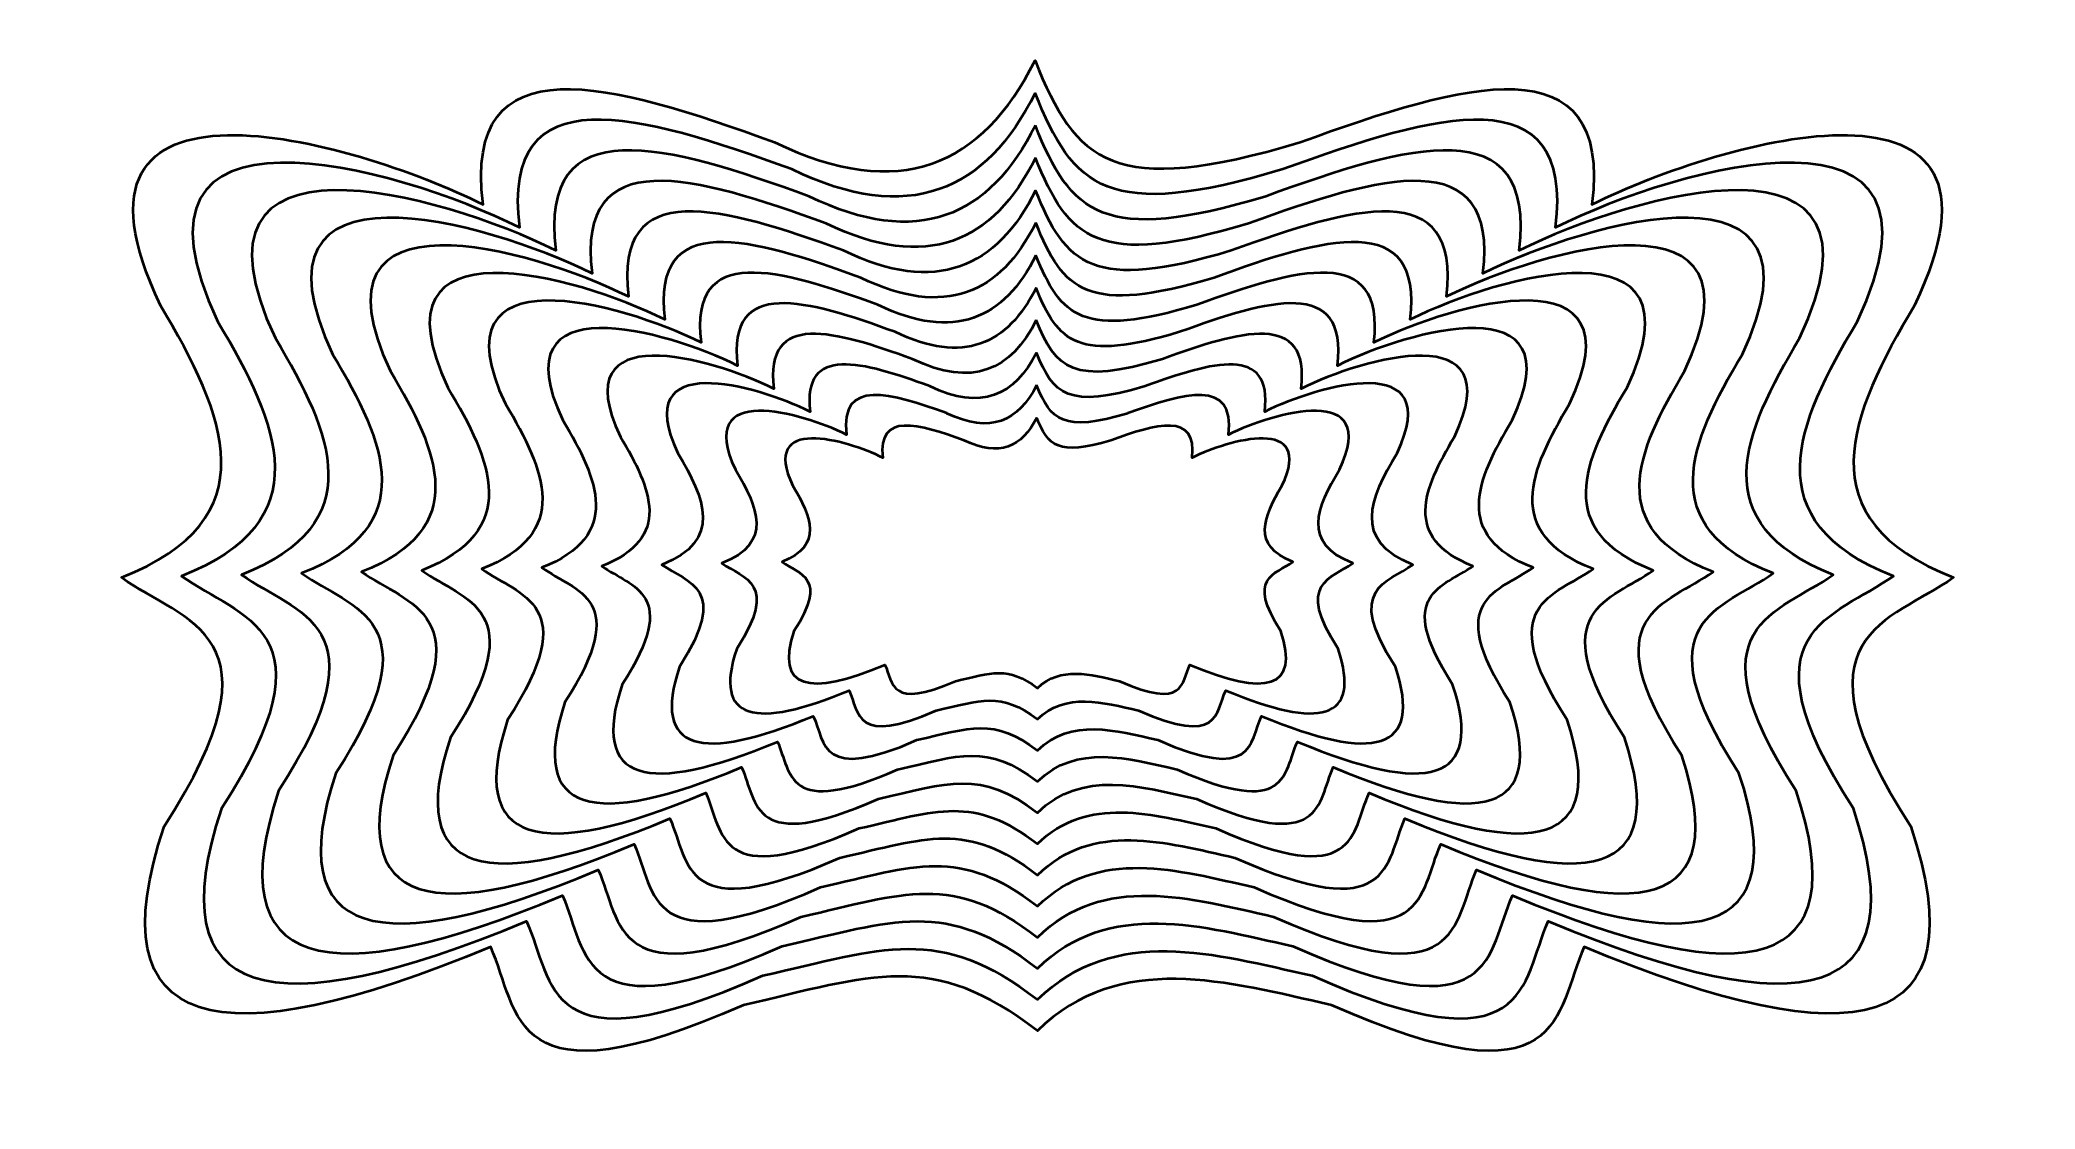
# Model space of a CAD drawing. Header units: centimetres. Extents: x -7.8 to 7.8, y -4.3 to 4.
import ezdxf

# ---------------------------------------------------------------- set-up
doc = ezdxf.new("R2010")
doc.units = ezdxf.units.CM
doc.header["$MEASUREMENT"] = 0
doc.layers.add('Layer 1', color=7, linetype='Continuous')

msp = doc.modelspace()

# ---------------------------------------------------------------- linework, layer by layer
at = {"layer": 'Layer 1', "color": 108, "lineweight": 40}
msp.add_open_spline([(-0.01835, 3.8571), (-0.42862, 3.03995), (-1.06917, 2.75043), (-2.04336, 3.22222), (-2.04336, 3.22222), (-2.04336, 3.22222), (-2.04336, 3.22222), (-2.04336, 3.22222), (-2.04336, 3.22222), (-3.30988, 3.68518), (-4.46988, 4.01803), (-4.31042, 2.73812), (-4.31042, 2.73812), (-4.31042, 2.73812), (-4.31042, 2.73812), (-4.31042, 2.73812), (-4.31042, 2.73812), (-5.32918, 3.24693), (-7.75633, 3.9286), (-6.81953, 1.95245), (-6.81953, 1.95245), (-6.81953, 1.95245), (-6.81953, 1.95245), (-6.81953, 1.95245), (-6.81953, 1.95245), (-6.30856, 1.10137), (-5.96621, 0.2903), (-7.12242, -0.16382), (-7.12242, -0.16382), (-7.12242, -0.16382), (-7.12242, -0.16382), (-7.12242, -0.16382), (-7.12242, -0.16382), (-6.63521, -0.51166), (-5.82118, -0.60122), (-6.79043, -2.09889), (-6.79043, -2.09889), (-6.79043, -2.09889), (-6.79043, -2.09889), (-6.79043, -2.09889), (-6.79043, -2.09889), (-7.32654, -3.71012), (-6.37438, -3.92252), (-4.2509, -3.03534), (-4.2509, -3.03534), (-4.2509, -3.03534), (-4.2509, -3.03534), (-4.2509, -3.03534), (-4.2509, -3.03534), (-4.02526, -3.54607), (-4.11389, -4.29794), (-2.28541, -3.48902), (-2.28541, -3.48902), (-2.28541, -3.48902), (-2.28541, -3.48902), (-2.28541, -3.48902), (-2.28541, -3.48902), (-1.28701, -3.26137), (-0.81918, -3.05584), (0.00017, -3.68874), (0.00017, -3.68874), (0.00017, -3.68874), (0.00017, -3.68874), (0.00017, -3.68874), (0.00017, -3.68874), (0.64333, -3.06305), (1.474, -3.30653), (2.28575, -3.48902), (2.28575, -3.48902), (2.28575, -3.48902), (2.28575, -3.48902), (2.28575, -3.48902), (2.28575, -3.48902), (4.11423, -4.29794), (4.0256, -3.54608), (4.25124, -3.03534), (4.25124, -3.03534), (4.25124, -3.03534), (4.25124, -3.03534), (4.25124, -3.03534), (4.25124, -3.03534), (6.37472, -3.92252), (7.32688, -3.71011), (6.79077, -2.09889), (6.79077, -2.09889), (6.79077, -2.09889), (6.79077, -2.09889), (6.79077, -2.09889), (6.79077, -2.09889), (5.82152, -0.60122), (6.63555, -0.51166), (7.12276, -0.16382), (7.12276, -0.16382), (7.12276, -0.16382), (7.12276, -0.16382), (7.12276, -0.16382), (7.12276, -0.16382), (5.96655, 0.29031), (6.31022, 1.10138), (6.82119, 1.95245), (6.82119, 1.95245), (6.82119, 1.95245), (6.82119, 1.95245), (6.82119, 1.95245), (6.82119, 1.95245), (7.758, 3.92859), (5.33084, 3.24692), (4.31208, 2.73812), (4.31208, 2.73812), (4.31208, 2.73813), (4.31208, 2.73814), (4.31208, 2.73815), (4.31208, 2.73815), (4.47152, 4.01802), (3.3102, 3.68517), (2.04369, 3.22222), (2.04369, 3.22222), (2.04369, 3.22222), (2.04369, 3.22222), (2.04369, 3.22222), (2.04369, 3.22222), (0.5852, 2.78517), (0.29713, 3.06681), (-0.01835, 3.8571), (-0.01835, 3.8571), (-0.01835, 3.8571), (-0.01835, 3.8571), (-0.01835, 3.8571)], degree=3, knots=[0, 0, 0, 0, 0.03030303, 0.03030303, 0.03030303, 0.03030303, 0.06060606, 0.06060606, 0.06060606, 0.06060606, 0.09090909, 0.09090909, 0.09090909, 0.09090909, 0.12121212, 0.12121212, 0.12121212, 0.12121212, 0.15151515, 0.15151515, 0.15151515, 0.15151515, 0.18181818, 0.18181818, 0.18181818, 0.18181818, 0.21212121, 0.21212121, 0.21212121, 0.21212121, 0.24242424, 0.24242424, 0.24242424, 0.24242424, 0.27272727, 0.27272727, 0.27272727, 0.27272727, 0.3030303, 0.3030303, 0.3030303, 0.3030303, 0.33333333, 0.33333333, 0.33333333, 0.33333333, 0.36363636, 0.36363636, 0.36363636, 0.36363636, 0.39393939, 0.39393939, 0.39393939, 0.39393939, 0.42424242, 0.42424242, 0.42424242, 0.42424242, 0.45454545, 0.45454545, 0.45454545, 0.45454545, 0.48484848, 0.48484848, 0.48484848, 0.48484848, 0.51515152, 0.51515152, 0.51515152, 0.51515152, 0.54545455, 0.54545455, 0.54545455, 0.54545455, 0.57575758, 0.57575758, 0.57575758, 0.57575758, 0.60606061, 0.60606061, 0.60606061, 0.60606061, 0.63636364, 0.63636364, 0.63636364, 0.63636364, 0.66666667, 0.66666667, 0.66666667, 0.66666667, 0.6969697, 0.6969697, 0.6969697, 0.6969697, 0.72727273, 0.72727273, 0.72727273, 0.72727273, 0.75757576, 0.75757576, 0.75757576, 0.75757576, 0.78787879, 0.78787879, 0.78787879, 0.78787879, 0.81818182, 0.81818182, 0.81818182, 0.81818182, 0.84848485, 0.84848485, 0.84848485, 0.84848485, 0.87878788, 0.87878788, 0.87878788, 0.87878788, 0.90909091, 0.90909091, 0.90909091, 0.90909091, 0.93939394, 0.93939394, 0.93939394, 0.93939394, 1, 1, 1, 1], dxfattribs=at)
at = {"layer": 'Layer 1', "color": 118}
for points, knots in [([(-0.01713, 3.6046), (-0.40051, 2.84102), (-0.99906, 2.57049), (-1.90938, 3.01134), (-1.90938, 3.01134), (-1.90938, 3.01134), (-1.90938, 3.01134), (-1.90938, 3.01134), (-1.90938, 3.01134), (-3.09286, 3.44394), (-4.1768, 3.75497), (-4.0278, 2.55898), (-4.0278, 2.55898), (-4.0278, 2.55898), (-4.0278, 2.55898), (-4.0278, 2.55898), (-4.0278, 2.55898), (-4.97977, 3.03443), (-7.24779, 3.6714), (-6.3724, 1.82482), (-6.3724, 1.82482), (-6.3724, 1.82482), (-6.3724, 1.82482), (-6.3724, 1.82482), (-6.3724, 1.82482), (-5.89493, 1.02954), (-5.57502, 0.27165), (-6.65544, -0.1527), (-6.65544, -0.1527), (-6.65544, -0.1527), (-6.65544, -0.1527), (-6.65544, -0.1527), (-6.65544, -0.1527), (-6.20017, -0.47773), (-5.43952, -0.56142), (-6.34522, -1.9609), (-6.34522, -1.9609), (-6.34522, -1.9609), (-6.34522, -1.9609), (-6.34522, -1.9609), (-6.34522, -1.9609), (-6.84618, -3.46649), (-5.95645, -3.66496), (-3.97219, -2.83595), (-3.97219, -2.83595), (-3.97219, -2.83595), (-3.97219, -2.83595), (-3.97219, -2.83595), (-3.97219, -2.83595), (-3.76134, -3.3132), (-3.84416, -4.01577), (-2.13556, -3.25988), (-2.13556, -3.25988), (-2.13556, -3.25988), (-2.13556, -3.25988), (-2.13556, -3.25988), (-2.13556, -3.25988), (-1.20262, -3.04716), (-0.76546, -2.8551), (0.00017, -3.44651), (0.00017, -3.44651), (0.00017, -3.44651), (0.00017, -3.44651), (0.00017, -3.44651), (0.00017, -3.44651), (0.60116, -2.86184), (1.37737, -3.08937), (2.1359, -3.25988), (2.1359, -3.25988), (2.1359, -3.25988), (2.1359, -3.25988), (2.1359, -3.25988), (2.1359, -3.25988), (3.8445, -4.01577), (3.76168, -3.31319), (3.97253, -2.83595), (3.97253, -2.83595), (3.97253, -2.83595), (3.97253, -2.83595), (3.97253, -2.83595), (3.97253, -2.83595), (5.95679, -3.66496), (6.84652, -3.46648), (6.34556, -1.96089), (6.34556, -1.96089), (6.34556, -1.96089), (6.34556, -1.96089), (6.34556, -1.96089), (6.34556, -1.96089), (5.43986, -0.56141), (6.20052, -0.47773), (6.65578, -0.15269), (6.65578, -0.15269), (6.65578, -0.15269), (6.65578, -0.15269), (6.65578, -0.15269), (6.65578, -0.15269), (5.57537, 0.27167), (5.89652, 1.02956), (6.37398, 1.82483), (6.37398, 1.82483), (6.37398, 1.82483), (6.37398, 1.82483), (6.37398, 1.82483), (6.37398, 1.82483), (7.24936, 3.67141), (4.98134, 3.03443), (4.02938, 2.55898), (4.02938, 2.55898), (4.02938, 2.55899), (4.02938, 2.559), (4.02938, 2.559), (4.02938, 2.559), (4.17836, 3.75496), (3.09319, 3.44393), (1.90971, 3.01133), (1.90971, 3.01133), (1.90971, 3.01133), (1.90971, 3.01133), (1.90971, 3.01133), (1.90971, 3.01133), (0.54685, 2.60294), (0.27766, 2.86611), (-0.01714, 3.60459), (-0.01714, 3.60459), (-0.01714, 3.60459), (-0.01714, 3.60459), (-0.01714, 3.60459), (-0.01714, 3.60459), (-0.01714, 3.60459), (-0.01713, 3.6046), (-0.01713, 3.6046)], [0, 0, 0, 0, 0.02941176, 0.02941176, 0.02941176, 0.02941176, 0.05882353, 0.05882353, 0.05882353, 0.05882353, 0.08823529, 0.08823529, 0.08823529, 0.08823529, 0.11764706, 0.11764706, 0.11764706, 0.11764706, 0.14705882, 0.14705882, 0.14705882, 0.14705882, 0.17647059, 0.17647059, 0.17647059, 0.17647059, 0.20588235, 0.20588235, 0.20588235, 0.20588235, 0.23529412, 0.23529412, 0.23529412, 0.23529412, 0.26470588, 0.26470588, 0.26470588, 0.26470588, 0.29411765, 0.29411765, 0.29411765, 0.29411765, 0.32352941, 0.32352941, 0.32352941, 0.32352941, 0.35294118, 0.35294118, 0.35294118, 0.35294118, 0.38235294, 0.38235294, 0.38235294, 0.38235294, 0.41176471, 0.41176471, 0.41176471, 0.41176471, 0.44117647, 0.44117647, 0.44117647, 0.44117647, 0.47058824, 0.47058824, 0.47058824, 0.47058824, 0.5, 0.5, 0.5, 0.5, 0.52941176, 0.52941176, 0.52941176, 0.52941176, 0.55882353, 0.55882353, 0.55882353, 0.55882353, 0.58823529, 0.58823529, 0.58823529, 0.58823529, 0.61764706, 0.61764706, 0.61764706, 0.61764706, 0.64705882, 0.64705882, 0.64705882, 0.64705882, 0.67647059, 0.67647059, 0.67647059, 0.67647059, 0.70588235, 0.70588235, 0.70588235, 0.70588235, 0.73529412, 0.73529412, 0.73529412, 0.73529412, 0.76470588, 0.76470588, 0.76470588, 0.76470588, 0.79411765, 0.79411765, 0.79411765, 0.79411765, 0.82352941, 0.82352941, 0.82352941, 0.82352941, 0.85294118, 0.85294118, 0.85294118, 0.85294118, 0.88235294, 0.88235294, 0.88235294, 0.88235294, 0.91176471, 0.91176471, 0.91176471, 0.91176471, 0.94117647, 0.94117647, 0.94117647, 0.94117647, 1, 1, 1, 1]), ([(-0.01713, 3.6046), (-0.01713, 3.6046), (-0.01713, 3.6046), (-0.01713, 3.6046), (-0.01713, 3.6046), (-0.01713, 3.6046), (-0.01713, 3.6046), (-0.01713, 3.6046)], [0, 0, 0, 0, 0.33333333, 0.33333333, 0.33333333, 0.33333333, 1, 1, 1, 1])]:
    msp.add_open_spline(points, degree=3, knots=knots, dxfattribs=at)
at = {"layer": 'Layer 1', "lineweight": 40}
for points, knots in [([(-0.01713, 3.6046), (-0.40051, 2.84102), (-0.99906, 2.57049), (-1.90938, 3.01134), (-1.90938, 3.01134), (-1.90938, 3.01134), (-1.90938, 3.01134), (-1.90938, 3.01134), (-1.90938, 3.01134), (-3.09286, 3.44394), (-4.1768, 3.75497), (-4.0278, 2.55898), (-4.0278, 2.55898), (-4.0278, 2.55898), (-4.0278, 2.55898), (-4.0278, 2.55898), (-4.0278, 2.55898), (-4.97977, 3.03443), (-7.24779, 3.6714), (-6.3724, 1.82482), (-6.3724, 1.82482), (-6.3724, 1.82482), (-6.3724, 1.82482), (-6.3724, 1.82482), (-6.3724, 1.82482), (-5.89493, 1.02954), (-5.57502, 0.27165), (-6.65544, -0.1527), (-6.65544, -0.1527), (-6.65544, -0.1527), (-6.65544, -0.1527), (-6.65544, -0.1527), (-6.65544, -0.1527), (-6.20017, -0.47773), (-5.43952, -0.56142), (-6.34522, -1.9609), (-6.34522, -1.9609), (-6.34522, -1.9609), (-6.34522, -1.9609), (-6.34522, -1.9609), (-6.34522, -1.9609), (-6.84618, -3.46649), (-5.95645, -3.66496), (-3.97219, -2.83595), (-3.97219, -2.83595), (-3.97219, -2.83595), (-3.97219, -2.83595), (-3.97219, -2.83595), (-3.97219, -2.83595), (-3.76134, -3.3132), (-3.84416, -4.01577), (-2.13556, -3.25988), (-2.13556, -3.25988), (-2.13556, -3.25988), (-2.13556, -3.25988), (-2.13556, -3.25988), (-2.13556, -3.25988), (-1.20262, -3.04716), (-0.76546, -2.8551), (0.00017, -3.44651), (0.00017, -3.44651), (0.00017, -3.44651), (0.00017, -3.44651), (0.00017, -3.44651), (0.00017, -3.44651), (0.60116, -2.86184), (1.37737, -3.08937), (2.1359, -3.25988), (2.1359, -3.25988), (2.1359, -3.25988), (2.1359, -3.25988), (2.1359, -3.25988), (2.1359, -3.25988), (3.8445, -4.01577), (3.76168, -3.31319), (3.97253, -2.83595), (3.97253, -2.83595), (3.97253, -2.83595), (3.97253, -2.83595), (3.97253, -2.83595), (3.97253, -2.83595), (5.95679, -3.66496), (6.84652, -3.46648), (6.34556, -1.96089), (6.34556, -1.96089), (6.34556, -1.96089), (6.34556, -1.96089), (6.34556, -1.96089), (6.34556, -1.96089), (5.43986, -0.56141), (6.20052, -0.47773), (6.65578, -0.15269), (6.65578, -0.15269), (6.65578, -0.15269), (6.65578, -0.15269), (6.65578, -0.15269), (6.65578, -0.15269), (5.57537, 0.27167), (5.89652, 1.02956), (6.37398, 1.82483), (6.37398, 1.82483), (6.37398, 1.82483), (6.37398, 1.82483), (6.37398, 1.82483), (6.37398, 1.82483), (7.24936, 3.67141), (4.98134, 3.03443), (4.02938, 2.55898), (4.02938, 2.55898), (4.02938, 2.55899), (4.02938, 2.559), (4.02938, 2.559), (4.02938, 2.559), (4.17836, 3.75496), (3.09319, 3.44393), (1.90971, 3.01133), (1.90971, 3.01133), (1.90971, 3.01133), (1.90971, 3.01133), (1.90971, 3.01133), (1.90971, 3.01133), (0.54685, 2.60294), (0.27766, 2.86611), (-0.01714, 3.60459), (-0.01714, 3.60459), (-0.01714, 3.60459), (-0.01714, 3.60459), (-0.01714, 3.60459)], [0, 0, 0, 0, 0.03030303, 0.03030303, 0.03030303, 0.03030303, 0.06060606, 0.06060606, 0.06060606, 0.06060606, 0.09090909, 0.09090909, 0.09090909, 0.09090909, 0.12121212, 0.12121212, 0.12121212, 0.12121212, 0.15151515, 0.15151515, 0.15151515, 0.15151515, 0.18181818, 0.18181818, 0.18181818, 0.18181818, 0.21212121, 0.21212121, 0.21212121, 0.21212121, 0.24242424, 0.24242424, 0.24242424, 0.24242424, 0.27272727, 0.27272727, 0.27272727, 0.27272727, 0.3030303, 0.3030303, 0.3030303, 0.3030303, 0.33333333, 0.33333333, 0.33333333, 0.33333333, 0.36363636, 0.36363636, 0.36363636, 0.36363636, 0.39393939, 0.39393939, 0.39393939, 0.39393939, 0.42424242, 0.42424242, 0.42424242, 0.42424242, 0.45454545, 0.45454545, 0.45454545, 0.45454545, 0.48484848, 0.48484848, 0.48484848, 0.48484848, 0.51515152, 0.51515152, 0.51515152, 0.51515152, 0.54545455, 0.54545455, 0.54545455, 0.54545455, 0.57575758, 0.57575758, 0.57575758, 0.57575758, 0.60606061, 0.60606061, 0.60606061, 0.60606061, 0.63636364, 0.63636364, 0.63636364, 0.63636364, 0.66666667, 0.66666667, 0.66666667, 0.66666667, 0.6969697, 0.6969697, 0.6969697, 0.6969697, 0.72727273, 0.72727273, 0.72727273, 0.72727273, 0.75757576, 0.75757576, 0.75757576, 0.75757576, 0.78787879, 0.78787879, 0.78787879, 0.78787879, 0.81818182, 0.81818182, 0.81818182, 0.81818182, 0.84848485, 0.84848485, 0.84848485, 0.84848485, 0.87878788, 0.87878788, 0.87878788, 0.87878788, 0.90909091, 0.90909091, 0.90909091, 0.90909091, 0.93939394, 0.93939394, 0.93939394, 0.93939394, 1, 1, 1, 1]), ([(-0.01713, 3.6046), (-0.01713, 3.6046), (-0.01713, 3.6046), (-0.01713, 3.6046), (-0.01713, 3.6046), (-0.01713, 3.6046), (-0.01713, 3.6046), (-0.01713, 3.6046)], [0, 0, 0, 0, 0.33333333, 0.33333333, 0.33333333, 0.33333333, 1, 1, 1, 1]), ([(-0.01592, 3.35211), (-0.3724, 2.64211), (-0.92895, 2.39055), (-1.7754, 2.80048), (-1.7754, 2.80048), (-1.7754, 2.80048), (-1.7754, 2.80048), (-1.77541, 2.80048), (-1.77541, 2.80048), (-2.87585, 3.20273), (-3.88374, 3.49193), (-3.74519, 2.37986), (-3.74519, 2.37986), (-3.74519, 2.37986), (-3.74519, 2.37986), (-3.74519, 2.37986), (-3.74519, 2.37986), (-4.63037, 2.82195), (-6.73925, 3.41423), (-5.92528, 1.69721), (-5.92528, 1.69721), (-5.92528, 1.69721), (-5.92528, 1.69721), (-5.92528, 1.69721), (-5.92528, 1.69721), (-5.48131, 0.95773), (-5.18385, 0.25302), (-6.18846, -0.14156), (-6.18846, -0.14156), (-6.18846, -0.14156), (-6.18846, -0.14156), (-6.18846, -0.14156), (-6.18846, -0.14156), (-5.76514, -0.44379), (-5.05785, -0.52161), (-5.9, -1.82289), (-5.9, -1.82289), (-5.9, -1.82289), (-5.9, -1.8229), (-5.9, -1.8229), (-5.9, -1.8229), (-6.3658, -3.22285), (-5.5385, -3.4074), (-3.69346, -2.63655), (-3.69346, -2.63655), (-3.69346, -2.63655), (-3.69346, -2.63655), (-3.69346, -2.63655), (-3.69346, -2.63655), (-3.49741, -3.08031), (-3.57441, -3.73358), (-1.9857, -3.03073), (-1.9857, -3.03073), (-1.9857, -3.03073), (-1.9857, -3.03073), (-1.9857, -3.03073), (-1.9857, -3.03073), (-1.11822, -2.83293), (-0.71174, -2.65436), (0.00017, -3.20427), (0.00017, -3.20427), (0.00017, -3.20427), (0.00017, -3.20427), (0.00018, -3.20426), (0.00018, -3.20426), (0.55901, -2.66062), (1.28075, -2.87218), (1.98605, -3.03073), (1.98605, -3.03073), (1.98605, -3.03073), (1.98605, -3.03073), (1.98605, -3.03073), (1.98605, -3.03073), (3.57476, -3.73358), (3.49776, -3.0803), (3.69381, -2.63654), (3.69381, -2.63654), (3.69381, -2.63654), (3.69381, -2.63654), (3.69382, -2.63654), (3.69382, -2.63654), (5.53886, -3.40738), (6.36616, -3.22283), (5.90035, -1.82288), (5.90035, -1.82288), (5.90035, -1.82288), (5.90035, -1.82288), (5.90034, -1.82287), (5.90034, -1.82287), (5.05819, -0.52159), (5.76548, -0.44377), (6.1888, -0.14155), (6.1888, -0.14155), (6.1888, -0.14155), (6.1888, -0.14155), (6.18879, -0.14155), (6.18879, -0.14155), (5.18419, 0.25303), (5.4828, 0.95775), (5.92677, 1.69723), (5.92677, 1.69723), (5.92677, 1.69723), (5.92677, 1.69723), (5.92677, 1.69723), (5.92677, 1.69723), (6.74073, 3.41425), (4.63184, 2.82196), (3.74667, 2.37987), (3.74667, 2.37987), (3.74667, 2.37988), (3.74667, 2.37989), (3.74667, 2.37989), (3.74667, 2.37989), (3.8852, 3.49194), (2.87616, 3.20273), (1.77573, 2.80049), (1.77573, 2.80049), (1.77573, 2.80049), (1.77573, 2.80049), (1.77572, 2.80049), (1.77572, 2.80049), (0.50849, 2.42075), (0.25819, 2.66546), (-0.01593, 3.35212), (-0.01593, 3.35212), (-0.01593, 3.35212), (-0.01593, 3.35212), (-0.01593, 3.35212)], [0, 0, 0, 0, 0.03030303, 0.03030303, 0.03030303, 0.03030303, 0.06060606, 0.06060606, 0.06060606, 0.06060606, 0.09090909, 0.09090909, 0.09090909, 0.09090909, 0.12121212, 0.12121212, 0.12121212, 0.12121212, 0.15151515, 0.15151515, 0.15151515, 0.15151515, 0.18181818, 0.18181818, 0.18181818, 0.18181818, 0.21212121, 0.21212121, 0.21212121, 0.21212121, 0.24242424, 0.24242424, 0.24242424, 0.24242424, 0.27272727, 0.27272727, 0.27272727, 0.27272727, 0.3030303, 0.3030303, 0.3030303, 0.3030303, 0.33333333, 0.33333333, 0.33333333, 0.33333333, 0.36363636, 0.36363636, 0.36363636, 0.36363636, 0.39393939, 0.39393939, 0.39393939, 0.39393939, 0.42424242, 0.42424242, 0.42424242, 0.42424242, 0.45454545, 0.45454545, 0.45454545, 0.45454545, 0.48484848, 0.48484848, 0.48484848, 0.48484848, 0.51515152, 0.51515152, 0.51515152, 0.51515152, 0.54545455, 0.54545455, 0.54545455, 0.54545455, 0.57575758, 0.57575758, 0.57575758, 0.57575758, 0.60606061, 0.60606061, 0.60606061, 0.60606061, 0.63636364, 0.63636364, 0.63636364, 0.63636364, 0.66666667, 0.66666667, 0.66666667, 0.66666667, 0.6969697, 0.6969697, 0.6969697, 0.6969697, 0.72727273, 0.72727273, 0.72727273, 0.72727273, 0.75757576, 0.75757576, 0.75757576, 0.75757576, 0.78787879, 0.78787879, 0.78787879, 0.78787879, 0.81818182, 0.81818182, 0.81818182, 0.81818182, 0.84848485, 0.84848485, 0.84848485, 0.84848485, 0.87878788, 0.87878788, 0.87878788, 0.87878788, 0.90909091, 0.90909091, 0.90909091, 0.90909091, 0.93939394, 0.93939394, 0.93939394, 0.93939394, 1, 1, 1, 1]), ([(-0.01592, 3.35211), (-0.01592, 3.35211), (-0.01592, 3.35211), (-0.01592, 3.35211), (-0.01592, 3.35211), (-0.01592, 3.35211), (-0.01592, 3.35211), (-0.01592, 3.35211)], [0, 0, 0, 0, 0.33333333, 0.33333333, 0.33333333, 0.33333333, 1, 1, 1, 1]), ([(-0.0147, 3.09962), (-0.34428, 2.44319), (-0.85884, 2.21062), (-1.64142, 2.58961), (-1.64142, 2.58961), (-1.64142, 2.58961), (-1.64143, 2.58961), (-1.64143, 2.58961), (-1.64143, 2.58961), (-2.65884, 2.96151), (-3.59067, 3.22889), (-3.46258, 2.20073), (-3.46258, 2.20073), (-3.46258, 2.20073), (-3.46258, 2.20073), (-3.46259, 2.20073), (-3.46259, 2.20073), (-4.28097, 2.60946), (-6.23072, 3.15705), (-5.47818, 1.56959), (-5.47818, 1.56959), (-5.47818, 1.56959), (-5.47818, 1.56959), (-5.47818, 1.56958), (-5.47818, 1.56958), (-5.06771, 0.8859), (-4.7927, 0.23436), (-5.7215, -0.13044), (-5.7215, -0.13044), (-5.7215, -0.13044), (-5.7215, -0.13044), (-5.72149, -0.13045), (-5.72149, -0.13045), (-5.33011, -0.40987), (-4.6762, -0.48182), (-5.4548, -1.68491), (-5.4548, -1.68491), (-5.4548, -1.68491), (-5.4548, -1.68492), (-5.4548, -1.68492), (-5.4548, -1.68492), (-5.88545, -2.97923), (-5.12058, -3.14985), (-3.41476, -2.43717), (-3.41476, -2.43717), (-3.41476, -2.43717), (-3.41476, -2.43717), (-3.41476, -2.43718), (-3.41476, -2.43718), (-3.2335, -2.84746), (-3.30469, -3.45143), (-1.83586, -2.80162), (-1.83586, -2.80162), (-1.83586, -2.80162), (-1.83586, -2.80162), (-1.83585, -2.80162), (-1.83585, -2.80162), (-1.03383, -2.61875), (-0.65802, -2.45365), (0.00017, -2.96206), (0.00017, -2.96206), (0.00017, -2.96206), (0.00018, -2.96205), (0.00018, -2.96205), (0.00018, -2.96205), (0.51684, -2.45944), (1.18412, -2.65503), (1.8362, -2.80162), (1.8362, -2.80162), (1.8362, -2.80162), (1.8362, -2.80162), (1.83621, -2.80162), (1.83621, -2.80162), (3.30504, -3.45143), (3.23384, -2.84745), (3.4151, -2.43717), (3.4151, -2.43717), (3.4151, -2.43717), (3.41511, -2.43717), (3.41511, -2.43717), (3.41511, -2.43717), (5.12092, -3.14985), (5.8858, -2.97922), (5.45514, -1.6849), (5.45514, -1.6849), (5.45514, -1.6849), (5.45514, -1.68489), (5.45513, -1.68489), (5.45513, -1.68489), (4.67653, -0.4818), (5.33045, -0.40986), (5.72183, -0.13044), (5.72183, -0.13044), (5.72183, -0.13044), (5.72183, -0.13044), (5.72182, -0.13044), (5.72182, -0.13044), (4.79303, 0.23437), (5.06911, 0.88591), (5.47957, 1.56959), (5.47957, 1.56959), (5.47957, 1.56959), (5.47957, 1.56959), (5.47957, 1.5696), (5.47957, 1.5696), (6.23211, 3.15705), (4.28235, 2.60946), (3.46397, 2.20073), (3.46397, 2.20073), (3.46397, 2.20074), (3.46397, 2.20074), (3.46397, 2.20075), (3.46397, 2.20075), (3.59205, 3.22889), (2.65915, 2.96151), (1.64175, 2.58961), (1.64175, 2.58961), (1.64175, 2.58961), (1.64174, 2.58961), (1.64174, 2.58961), (1.64174, 2.58961), (0.47013, 2.23853), (0.23872, 2.46477), (-0.01471, 3.09962), (-0.01471, 3.09962), (-0.01471, 3.09962), (-0.01471, 3.09962), (-0.01471, 3.09962)], [0, 0, 0, 0, 0.03030303, 0.03030303, 0.03030303, 0.03030303, 0.06060606, 0.06060606, 0.06060606, 0.06060606, 0.09090909, 0.09090909, 0.09090909, 0.09090909, 0.12121212, 0.12121212, 0.12121212, 0.12121212, 0.15151515, 0.15151515, 0.15151515, 0.15151515, 0.18181818, 0.18181818, 0.18181818, 0.18181818, 0.21212121, 0.21212121, 0.21212121, 0.21212121, 0.24242424, 0.24242424, 0.24242424, 0.24242424, 0.27272727, 0.27272727, 0.27272727, 0.27272727, 0.3030303, 0.3030303, 0.3030303, 0.3030303, 0.33333333, 0.33333333, 0.33333333, 0.33333333, 0.36363636, 0.36363636, 0.36363636, 0.36363636, 0.39393939, 0.39393939, 0.39393939, 0.39393939, 0.42424242, 0.42424242, 0.42424242, 0.42424242, 0.45454545, 0.45454545, 0.45454545, 0.45454545, 0.48484848, 0.48484848, 0.48484848, 0.48484848, 0.51515152, 0.51515152, 0.51515152, 0.51515152, 0.54545455, 0.54545455, 0.54545455, 0.54545455, 0.57575758, 0.57575758, 0.57575758, 0.57575758, 0.60606061, 0.60606061, 0.60606061, 0.60606061, 0.63636364, 0.63636364, 0.63636364, 0.63636364, 0.66666667, 0.66666667, 0.66666667, 0.66666667, 0.6969697, 0.6969697, 0.6969697, 0.6969697, 0.72727273, 0.72727273, 0.72727273, 0.72727273, 0.75757576, 0.75757576, 0.75757576, 0.75757576, 0.78787879, 0.78787879, 0.78787879, 0.78787879, 0.81818182, 0.81818182, 0.81818182, 0.81818182, 0.84848485, 0.84848485, 0.84848485, 0.84848485, 0.87878788, 0.87878788, 0.87878788, 0.87878788, 0.90909091, 0.90909091, 0.90909091, 0.90909091, 0.93939394, 0.93939394, 0.93939394, 0.93939394, 1, 1, 1, 1]), ([(-0.01349, 2.84713), (-0.31617, 2.24428), (-0.78873, 2.03069), (-1.50744, 2.37875), (-1.50744, 2.37875), (-1.50744, 2.37875), (-1.50745, 2.37875), (-1.50745, 2.37875), (-1.50745, 2.37875), (-2.44182, 2.72029), (-3.2976, 2.96585), (-3.17996, 2.0216), (-3.17996, 2.0216), (-3.17996, 2.0216), (-3.17997, 2.0216), (-3.17997, 2.0216), (-3.17997, 2.0216), (-3.93156, 2.39697), (-5.72218, 2.89986), (-5.03105, 1.44197), (-5.03105, 1.44197), (-5.03105, 1.44197), (-5.03105, 1.44196), (-5.03105, 1.44196), (-5.03105, 1.44196), (-4.65408, 0.81408), (-4.40152, 0.21572), (-5.25451, -0.11931), (-5.25451, -0.11931), (-5.25451, -0.11931), (-5.2545, -0.11931), (-5.2545, -0.11932), (-5.2545, -0.11932), (-4.89506, -0.37593), (-4.29453, -0.44201), (-5.00958, -1.54691), (-5.00958, -1.54691), (-5.00958, -1.54692), (-5.00958, -1.54692), (-5.00959, -1.54693), (-5.00959, -1.54693), (-5.40509, -2.7356), (-4.70264, -2.89229), (-3.13605, -2.23778), (-3.13605, -2.23778), (-3.13605, -2.23778), (-3.13605, -2.23779), (-3.13605, -2.23779), (-3.13605, -2.23779), (-2.96959, -2.61458), (-3.03496, -3.16926), (-1.68602, -2.57248), (-1.68602, -2.57248), (-1.68602, -2.57248), (-1.68601, -2.57248), (-1.68601, -2.57248), (-1.68601, -2.57248), (-0.94945, -2.40454), (-0.60431, -2.25291), (0.00016, -2.71983), (0.00016, -2.71983), (0.00016, -2.71983), (0.00017, -2.71982), (0.00017, -2.71982), (0.00017, -2.71982), (0.47466, -2.25823), (1.08748, -2.43786), (1.68634, -2.57249), (1.68634, -2.57249), (1.68634, -2.57249), (1.68635, -2.57249), (1.68635, -2.57249), (1.68635, -2.57249), (3.0353, -3.16927), (2.96991, -2.61458), (3.13638, -2.23779), (3.13638, -2.23779), (3.13638, -2.23779), (3.13639, -2.23779), (3.13639, -2.23779), (3.13639, -2.23779), (4.70298, -2.8923), (5.40543, -2.7356), (5.00992, -1.54692), (5.00992, -1.54692), (5.00992, -1.54692), (5.00991, -1.54691), (5.00991, -1.54691), (5.00991, -1.54691), (4.29486, -0.44202), (4.89541, -0.37595), (5.25484, -0.11933), (5.25484, -0.11933), (5.25484, -0.11933), (5.25484, -0.11933), (5.25483, -0.11933), (5.25483, -0.11933), (4.40185, 0.2157), (4.65539, 0.81406), (5.03236, 1.44195), (5.03236, 1.44195), (5.03236, 1.44195), (5.03236, 1.44196), (5.03237, 1.44196), (5.03237, 1.44196), (5.72349, 2.89985), (3.93286, 2.39695), (3.18127, 2.02158), (3.18127, 2.02158), (3.18127, 2.02159), (3.18127, 2.02159), (3.18127, 2.0216), (3.18127, 2.0216), (3.2989, 2.96583), (2.44214, 2.72027), (1.50777, 2.37872), (1.50777, 2.37872), (1.50777, 2.37872), (1.50776, 2.37872), (1.50776, 2.37872), (1.50776, 2.37872), (0.43177, 2.05629), (0.21925, 2.26407), (-0.0135, 2.84711), (-0.0135, 2.84711), (-0.0135, 2.84711), (-0.0135, 2.84711), (-0.0135, 2.84711)], [0, 0, 0, 0, 0.03030303, 0.03030303, 0.03030303, 0.03030303, 0.06060606, 0.06060606, 0.06060606, 0.06060606, 0.09090909, 0.09090909, 0.09090909, 0.09090909, 0.12121212, 0.12121212, 0.12121212, 0.12121212, 0.15151515, 0.15151515, 0.15151515, 0.15151515, 0.18181818, 0.18181818, 0.18181818, 0.18181818, 0.21212121, 0.21212121, 0.21212121, 0.21212121, 0.24242424, 0.24242424, 0.24242424, 0.24242424, 0.27272727, 0.27272727, 0.27272727, 0.27272727, 0.3030303, 0.3030303, 0.3030303, 0.3030303, 0.33333333, 0.33333333, 0.33333333, 0.33333333, 0.36363636, 0.36363636, 0.36363636, 0.36363636, 0.39393939, 0.39393939, 0.39393939, 0.39393939, 0.42424242, 0.42424242, 0.42424242, 0.42424242, 0.45454545, 0.45454545, 0.45454545, 0.45454545, 0.48484848, 0.48484848, 0.48484848, 0.48484848, 0.51515152, 0.51515152, 0.51515152, 0.51515152, 0.54545455, 0.54545455, 0.54545455, 0.54545455, 0.57575758, 0.57575758, 0.57575758, 0.57575758, 0.60606061, 0.60606061, 0.60606061, 0.60606061, 0.63636364, 0.63636364, 0.63636364, 0.63636364, 0.66666667, 0.66666667, 0.66666667, 0.66666667, 0.6969697, 0.6969697, 0.6969697, 0.6969697, 0.72727273, 0.72727273, 0.72727273, 0.72727273, 0.75757576, 0.75757576, 0.75757576, 0.75757576, 0.78787879, 0.78787879, 0.78787879, 0.78787879, 0.81818182, 0.81818182, 0.81818182, 0.81818182, 0.84848485, 0.84848485, 0.84848485, 0.84848485, 0.87878788, 0.87878788, 0.87878788, 0.87878788, 0.90909091, 0.90909091, 0.90909091, 0.90909091, 0.93939394, 0.93939394, 0.93939394, 0.93939394, 1, 1, 1, 1]), ([(-0.0147, 3.09962), (-0.0147, 3.09962), (-0.0147, 3.09962), (-0.0147, 3.09962), (-0.0147, 3.09962), (-0.0147, 3.09962), (-0.0147, 3.09962), (-0.0147, 3.09962)], [0, 0, 0, 0, 0.33333333, 0.33333333, 0.33333333, 0.33333333, 1, 1, 1, 1]), ([(-0.01349, 2.84713), (-0.01349, 2.84713), (-0.01349, 2.84713), (-0.01349, 2.84713), (-0.01349, 2.84713), (-0.01349, 2.84713), (-0.01349, 2.84713), (-0.01349, 2.84713)], [0, 0, 0, 0, 0.33333333, 0.33333333, 0.33333333, 0.33333333, 1, 1, 1, 1]), ([(-0.01228, 2.59464), (-0.28806, 2.04536), (-0.71863, 1.85075), (-1.37347, 2.16788), (-1.37347, 2.16788), (-1.37347, 2.16788), (-1.37348, 2.16788), (-1.37348, 2.16789), (-1.37348, 2.16789), (-2.22481, 2.47908), (-3.00454, 2.70281), (-2.89735, 1.84248), (-2.89735, 1.84248), (-2.89735, 1.84248), (-2.89736, 1.84248), (-2.89736, 1.84249), (-2.89736, 1.84249), (-3.58216, 2.1845), (-5.21364, 2.6427), (-4.58394, 1.31437), (-4.58394, 1.31437), (-4.58394, 1.31437), (-4.58394, 1.31436), (-4.58393, 1.31436), (-4.58393, 1.31436), (-4.24046, 0.74228), (-4.01035, 0.1971), (-4.78754, -0.10816), (-4.78754, -0.10816), (-4.78754, -0.10816), (-4.78753, -0.10817), (-4.78753, -0.10817), (-4.78753, -0.10817), (-4.46003, -0.34198), (-3.91287, -0.40219), (-4.56438, -1.40889), (-4.56438, -1.40889), (-4.56438, -1.4089), (-4.56438, -1.4089), (-4.56439, -1.40891), (-4.56439, -1.40891), (-4.92474, -2.49194), (-4.28471, -2.63471), (-2.85735, -2.03836), (-2.85735, -2.03836), (-2.85735, -2.03836), (-2.85735, -2.03837), (-2.85734, -2.03837), (-2.85734, -2.03837), (-2.70567, -2.38168), (-2.76523, -2.88705), (-1.53617, -2.34331), (-1.53617, -2.34331), (-1.53617, -2.34331), (-1.53616, -2.34331), (-1.53616, -2.34331), (-1.53616, -2.34331), (-0.86505, -2.19029), (-0.55059, -2.05214), (0.00016, -2.47756), (0.00016, -2.47756), (0.00017, -2.47756), (0.00017, -2.47755), (0.00017, -2.47755), (0.00017, -2.47755), (0.43249, -2.05699), (0.99085, -2.22065), (1.53649, -2.34331), (1.53649, -2.34331), (1.53649, -2.34331), (1.5365, -2.34331), (1.5365, -2.34331), (1.5365, -2.34331), (2.76557, -2.88705), (2.70599, -2.38166), (2.85766, -2.03835), (2.85766, -2.03835), (2.85766, -2.03835), (2.85767, -2.03835), (2.85767, -2.03836), (2.85767, -2.03836), (4.28504, -2.6347), (4.92506, -2.49193), (4.5647, -1.40888), (4.5647, -1.40888), (4.5647, -1.40887), (4.56469, -1.40887), (4.56469, -1.40886), (4.56469, -1.40886), (3.91319, -0.40216), (4.46037, -0.34196), (4.78786, -0.10815), (4.78786, -0.10815), (4.78786, -0.10815), (4.78785, -0.10815), (4.78785, -0.10814), (4.78785, -0.10814), (4.01067, 0.19712), (4.24169, 0.74231), (4.58515, 1.31439), (4.58515, 1.31439), (4.58515, 1.31439), (4.58515, 1.3144), (4.58516, 1.3144), (4.58516, 1.3144), (5.21485, 2.64272), (3.58336, 2.18452), (2.89857, 1.8425), (2.89857, 1.8425), (2.89857, 1.84251), (2.89857, 1.84251), (2.89857, 1.84252), (2.89857, 1.84252), (3.00574, 2.70284), (2.22512, 2.4791), (1.37379, 2.16791), (1.37379, 2.16791), (1.37378, 2.16791), (1.37378, 2.16791), (1.37377, 2.1679), (1.37377, 2.1679), (0.39341, 1.87413), (0.19977, 2.06344), (-0.01229, 2.59466), (-0.01229, 2.59466), (-0.01229, 2.59466), (-0.01229, 2.59466), (-0.01229, 2.59466)], [0, 0, 0, 0, 0.03030303, 0.03030303, 0.03030303, 0.03030303, 0.06060606, 0.06060606, 0.06060606, 0.06060606, 0.09090909, 0.09090909, 0.09090909, 0.09090909, 0.12121212, 0.12121212, 0.12121212, 0.12121212, 0.15151515, 0.15151515, 0.15151515, 0.15151515, 0.18181818, 0.18181818, 0.18181818, 0.18181818, 0.21212121, 0.21212121, 0.21212121, 0.21212121, 0.24242424, 0.24242424, 0.24242424, 0.24242424, 0.27272727, 0.27272727, 0.27272727, 0.27272727, 0.3030303, 0.3030303, 0.3030303, 0.3030303, 0.33333333, 0.33333333, 0.33333333, 0.33333333, 0.36363636, 0.36363636, 0.36363636, 0.36363636, 0.39393939, 0.39393939, 0.39393939, 0.39393939, 0.42424242, 0.42424242, 0.42424242, 0.42424242, 0.45454545, 0.45454545, 0.45454545, 0.45454545, 0.48484848, 0.48484848, 0.48484848, 0.48484848, 0.51515152, 0.51515152, 0.51515152, 0.51515152, 0.54545455, 0.54545455, 0.54545455, 0.54545455, 0.57575758, 0.57575758, 0.57575758, 0.57575758, 0.60606061, 0.60606061, 0.60606061, 0.60606061, 0.63636364, 0.63636364, 0.63636364, 0.63636364, 0.66666667, 0.66666667, 0.66666667, 0.66666667, 0.6969697, 0.6969697, 0.6969697, 0.6969697, 0.72727273, 0.72727273, 0.72727273, 0.72727273, 0.75757576, 0.75757576, 0.75757576, 0.75757576, 0.78787879, 0.78787879, 0.78787879, 0.78787879, 0.81818182, 0.81818182, 0.81818182, 0.81818182, 0.84848485, 0.84848485, 0.84848485, 0.84848485, 0.87878788, 0.87878788, 0.87878788, 0.87878788, 0.90909091, 0.90909091, 0.90909091, 0.90909091, 0.93939394, 0.93939394, 0.93939394, 0.93939394, 1, 1, 1, 1]), ([(-0.01228, 2.59464), (-0.01228, 2.59464), (-0.01228, 2.59464), (-0.01228, 2.59464), (-0.01228, 2.59464), (-0.01228, 2.59464), (-0.01228, 2.59464), (-0.01228, 2.59464)], [0, 0, 0, 0, 0.33333333, 0.33333333, 0.33333333, 0.33333333, 1, 1, 1, 1]), ([(-0.01106, 2.34215), (-0.25994, 1.84644), (-0.64851, 1.67082), (-1.23948, 1.95702), (-1.23948, 1.95702), (-1.23949, 1.95702), (-1.23949, 1.95702), (-1.2395, 1.95703), (-1.2395, 1.95703), (-2.00779, 2.23787), (-2.71146, 2.43977), (-2.61473, 1.66336), (-2.61473, 1.66336), (-2.61473, 1.66336), (-2.61474, 1.66336), (-2.61474, 1.66337), (-2.61474, 1.66337), (-3.23275, 1.97202), (-4.70509, 2.38553), (-4.13681, 1.18676), (-4.13681, 1.18676), (-4.13681, 1.18676), (-4.1368, 1.18675), (-4.1368, 1.18675), (-4.1368, 1.18675), (-3.82683, 0.67047), (-3.61917, 0.17846), (-4.32055, -0.09702), (-4.32055, -0.09702), (-4.32055, -0.09702), (-4.32054, -0.09703), (-4.32054, -0.09703), (-4.32054, -0.09703), (-4.02499, -0.30803), (-3.5312, -0.36237), (-4.11916, -1.27088), (-4.11916, -1.27088), (-4.11916, -1.27089), (-4.11917, -1.27089), (-4.11917, -1.2709), (-4.11917, -1.2709), (-4.44437, -2.24829), (-3.86677, -2.37713), (-2.57862, -1.83895), (-2.57862, -1.83895), (-2.57862, -1.83895), (-2.57862, -1.83896), (-2.57861, -1.83896), (-2.57861, -1.83896), (-2.44174, -2.14878), (-2.49548, -2.60486), (-1.3863, -2.11416), (-1.3863, -2.11416), (-1.3863, -2.11416), (-1.38629, -2.11416), (-1.38629, -2.11416), (-1.38629, -2.11416), (-0.78064, -1.97607), (-0.49685, -1.85139), (0.00018, -2.23532), (0.00018, -2.23532), (0.00019, -2.23531), (0.00019, -2.23531), (0.0002, -2.2353), (0.0002, -2.2353), (0.39035, -1.85576), (0.89425, -2.00346), (1.38667, -2.11416), (1.38667, -2.11416), (1.38667, -2.11416), (1.38668, -2.11416), (1.38668, -2.11417), (1.38668, -2.11417), (2.49586, -2.60487), (2.4421, -2.14877), (2.57898, -1.83895), (2.57898, -1.83895), (2.57899, -1.83895), (2.57899, -1.83895), (2.57899, -1.83896), (2.57899, -1.83896), (3.86714, -2.37714), (4.44473, -2.24828), (4.11951, -1.27088), (4.11951, -1.27088), (4.11951, -1.27087), (4.1195, -1.27087), (4.1195, -1.27086), (4.1195, -1.27086), (3.53155, -0.36236), (4.02536, -0.30803), (4.32091, -0.09702), (4.32091, -0.09702), (4.32091, -0.09702), (4.3209, -0.09702), (4.32089, -0.09701), (4.32089, -0.09701), (3.61952, 0.17848), (3.828, 0.67049), (4.13797, 1.18677), (4.13797, 1.18677), (4.13797, 1.18677), (4.13797, 1.18678), (4.13798, 1.18678), (4.13798, 1.18678), (4.70625, 2.38554), (3.23389, 1.97202), (2.61589, 1.66337), (2.61589, 1.66337), (2.61589, 1.66337), (2.61589, 1.66338), (2.61589, 1.66338), (2.61589, 1.66338), (2.71261, 2.43979), (2.00813, 2.23787), (1.23983, 1.95703), (1.23983, 1.95703), (1.23982, 1.95703), (1.23982, 1.95703), (1.23981, 1.95702), (1.23981, 1.95702), (0.35508, 1.6919), (0.18033, 1.86275), (-0.01105, 2.34216), (-0.01105, 2.34216), (-0.01105, 2.34216), (-0.01105, 2.34216), (-0.01105, 2.34216)], [0, 0, 0, 0, 0.03030303, 0.03030303, 0.03030303, 0.03030303, 0.06060606, 0.06060606, 0.06060606, 0.06060606, 0.09090909, 0.09090909, 0.09090909, 0.09090909, 0.12121212, 0.12121212, 0.12121212, 0.12121212, 0.15151515, 0.15151515, 0.15151515, 0.15151515, 0.18181818, 0.18181818, 0.18181818, 0.18181818, 0.21212121, 0.21212121, 0.21212121, 0.21212121, 0.24242424, 0.24242424, 0.24242424, 0.24242424, 0.27272727, 0.27272727, 0.27272727, 0.27272727, 0.3030303, 0.3030303, 0.3030303, 0.3030303, 0.33333333, 0.33333333, 0.33333333, 0.33333333, 0.36363636, 0.36363636, 0.36363636, 0.36363636, 0.39393939, 0.39393939, 0.39393939, 0.39393939, 0.42424242, 0.42424242, 0.42424242, 0.42424242, 0.45454545, 0.45454545, 0.45454545, 0.45454545, 0.48484848, 0.48484848, 0.48484848, 0.48484848, 0.51515152, 0.51515152, 0.51515152, 0.51515152, 0.54545455, 0.54545455, 0.54545455, 0.54545455, 0.57575758, 0.57575758, 0.57575758, 0.57575758, 0.60606061, 0.60606061, 0.60606061, 0.60606061, 0.63636364, 0.63636364, 0.63636364, 0.63636364, 0.66666667, 0.66666667, 0.66666667, 0.66666667, 0.6969697, 0.6969697, 0.6969697, 0.6969697, 0.72727273, 0.72727273, 0.72727273, 0.72727273, 0.75757576, 0.75757576, 0.75757576, 0.75757576, 0.78787879, 0.78787879, 0.78787879, 0.78787879, 0.81818182, 0.81818182, 0.81818182, 0.81818182, 0.84848485, 0.84848485, 0.84848485, 0.84848485, 0.87878788, 0.87878788, 0.87878788, 0.87878788, 0.90909091, 0.90909091, 0.90909091, 0.90909091, 0.93939394, 0.93939394, 0.93939394, 0.93939394, 1, 1, 1, 1]), ([(-0.01106, 2.34215), (-0.01106, 2.34215), (-0.01106, 2.34215), (-0.01106, 2.34215), (-0.01106, 2.34215), (-0.01106, 2.34215), (-0.01106, 2.34215), (-0.01106, 2.34215)], [0, 0, 0, 0, 0.33333333, 0.33333333, 0.33333333, 0.33333333, 1, 1, 1, 1]), ([(-0.00985, 2.08966), (-0.23183, 1.64753), (-0.57841, 1.49088), (-1.10551, 1.74615), (-1.10551, 1.74615), (-1.10552, 1.74615), (-1.10552, 1.74616), (-1.10553, 1.74616), (-1.10553, 1.74616), (-1.79079, 1.99664), (-2.4184, 2.17673), (-2.33213, 1.48423), (-2.33213, 1.48423), (-2.33214, 1.48423), (-2.33214, 1.48424), (-2.33215, 1.48424), (-2.33215, 1.48424), (-2.88337, 1.75954), (-4.19658, 2.12834), (-3.68971, 1.05914), (-3.68971, 1.05914), (-3.68971, 1.05914), (-3.6897, 1.05913), (-3.6897, 1.05913), (-3.6897, 1.05913), (-3.41324, 0.59865), (-3.22801, 0.15982), (-3.85359, -0.08589), (-3.85359, -0.08589), (-3.85358, -0.08589), (-3.85358, -0.0859), (-3.85357, -0.0859), (-3.85357, -0.0859), (-3.58996, -0.27409), (-3.14955, -0.32256), (-3.67396, -1.13288), (-3.67396, -1.13288), (-3.67396, -1.13289), (-3.67397, -1.1329), (-3.67397, -1.1329), (-3.67397, -1.1329), (-3.96402, -2.00465), (-3.44884, -2.11956), (-2.29992, -1.63955), (-2.29992, -1.63955), (-2.29992, -1.63956), (-2.29992, -1.63956), (-2.29991, -1.63957), (-2.29991, -1.63957), (-2.17783, -1.91591), (-2.22577, -2.32269), (-1.23647, -1.88502), (-1.23647, -1.88502), (-1.23646, -1.88502), (-1.23646, -1.88502), (-1.23645, -1.88502), (-1.23645, -1.88502), (-0.69626, -1.76185), (-0.44314, -1.65065), (0.00017, -1.99309), (0.00017, -1.99309), (0.00018, -1.99308), (0.00018, -1.99308), (0.00019, -1.99307), (0.00019, -1.99307), (0.34818, -1.65456), (0.79761, -1.7863), (1.23681, -1.88503), (1.23681, -1.88503), (1.23681, -1.88503), (1.23682, -1.88503), (1.23682, -1.88504), (1.23682, -1.88504), (2.22612, -2.32271), (2.17817, -1.9159), (2.30025, -1.63957), (2.30025, -1.63957), (2.30026, -1.63957), (2.30026, -1.63957), (2.30027, -1.63958), (2.30027, -1.63958), (3.44919, -2.11959), (3.96436, -2.00466), (3.67429, -1.1329), (3.67429, -1.1329), (3.67429, -1.13289), (3.67428, -1.13288), (3.67428, -1.13288), (3.67428, -1.13288), (3.14988, -0.32257), (3.59031, -0.27412), (3.85392, -0.08592), (3.85392, -0.08592), (3.85392, -0.08592), (3.85391, -0.08591), (3.8539, -0.08591), (3.8539, -0.08591), (3.22834, 0.1598), (3.41429, 0.59864), (3.69075, 1.05912), (3.69075, 1.05912), (3.69075, 1.05913), (3.69075, 1.05913), (3.69076, 1.05914), (3.69076, 1.05914), (4.19761, 2.12833), (2.88438, 1.75951), (2.33317, 1.48422), (2.33317, 1.48422), (2.33317, 1.48422), (2.33317, 1.48423), (2.33317, 1.48423), (2.33317, 1.48423), (2.41944, 2.17672), (1.79109, 1.99663), (1.10583, 1.74615), (1.10583, 1.74615), (1.10582, 1.74615), (1.10581, 1.74615), (1.10581, 1.74614), (1.10581, 1.74614), (0.3167, 1.50968), (0.16084, 1.66206), (-0.00986, 2.08966), (-0.00986, 2.08966), (-0.00986, 2.08966), (-0.00986, 2.08966), (-0.00986, 2.08966)], [0, 0, 0, 0, 0.03030303, 0.03030303, 0.03030303, 0.03030303, 0.06060606, 0.06060606, 0.06060606, 0.06060606, 0.09090909, 0.09090909, 0.09090909, 0.09090909, 0.12121212, 0.12121212, 0.12121212, 0.12121212, 0.15151515, 0.15151515, 0.15151515, 0.15151515, 0.18181818, 0.18181818, 0.18181818, 0.18181818, 0.21212121, 0.21212121, 0.21212121, 0.21212121, 0.24242424, 0.24242424, 0.24242424, 0.24242424, 0.27272727, 0.27272727, 0.27272727, 0.27272727, 0.3030303, 0.3030303, 0.3030303, 0.3030303, 0.33333333, 0.33333333, 0.33333333, 0.33333333, 0.36363636, 0.36363636, 0.36363636, 0.36363636, 0.39393939, 0.39393939, 0.39393939, 0.39393939, 0.42424242, 0.42424242, 0.42424242, 0.42424242, 0.45454545, 0.45454545, 0.45454545, 0.45454545, 0.48484848, 0.48484848, 0.48484848, 0.48484848, 0.51515152, 0.51515152, 0.51515152, 0.51515152, 0.54545455, 0.54545455, 0.54545455, 0.54545455, 0.57575758, 0.57575758, 0.57575758, 0.57575758, 0.60606061, 0.60606061, 0.60606061, 0.60606061, 0.63636364, 0.63636364, 0.63636364, 0.63636364, 0.66666667, 0.66666667, 0.66666667, 0.66666667, 0.6969697, 0.6969697, 0.6969697, 0.6969697, 0.72727273, 0.72727273, 0.72727273, 0.72727273, 0.75757576, 0.75757576, 0.75757576, 0.75757576, 0.78787879, 0.78787879, 0.78787879, 0.78787879, 0.81818182, 0.81818182, 0.81818182, 0.81818182, 0.84848485, 0.84848485, 0.84848485, 0.84848485, 0.87878788, 0.87878788, 0.87878788, 0.87878788, 0.90909091, 0.90909091, 0.90909091, 0.90909091, 0.93939394, 0.93939394, 0.93939394, 0.93939394, 1, 1, 1, 1]), ([(-0.00985, 2.08966), (-0.00985, 2.08966), (-0.00985, 2.08966), (-0.00985, 2.08966), (-0.00985, 2.08966), (-0.00985, 2.08966), (-0.00985, 2.08966), (-0.00985, 2.08966)], [0, 0, 0, 0, 0.33333333, 0.33333333, 0.33333333, 0.33333333, 1, 1, 1, 1]), ([(-0.00864, 1.83717), (-0.20372, 1.44861), (-0.5083, 1.31095), (-0.97153, 1.53528), (-0.97153, 1.53528), (-0.97154, 1.53528), (-0.97155, 1.53529), (-0.97155, 1.53529), (-0.97155, 1.53529), (-1.57377, 1.75542), (-2.12533, 1.91368), (-2.04951, 1.30509), (-2.04951, 1.30509), (-2.04952, 1.30509), (-2.04952, 1.3051), (-2.04953, 1.3051), (-2.04953, 1.3051), (-2.53396, 1.54704), (-3.68803, 1.87115), (-3.24259, 0.93151), (-3.24259, 0.93151), (-3.24259, 0.9315), (-3.24258, 0.9315), (-3.24258, 0.93149), (-3.24258, 0.93149), (-2.99962, 0.52681), (-2.83684, 0.14116), (-3.38661, -0.07478), (-3.38661, -0.07478), (-3.3866, -0.07478), (-3.3866, -0.07479), (-3.38659, -0.07479), (-3.38659, -0.07479), (-3.15492, -0.24018), (-2.76788, -0.28278), (-3.22875, -0.9949), (-3.22875, -0.9949), (-3.22875, -0.99491), (-3.22876, -0.99492), (-3.22876, -0.99493), (-3.22876, -0.99493), (-3.48366, -1.76104), (-3.03091, -1.86203), (-2.02121, -1.44018), (-2.02121, -1.44018), (-2.02121, -1.44019), (-2.0212, -1.44019), (-2.0212, -1.4402), (-2.0212, -1.4402), (-1.91392, -1.68305), (-1.95604, -2.04054), (-1.08662, -1.6559), (-1.08662, -1.6559), (-1.08661, -1.6559), (-1.08661, -1.6559), (-1.0866, -1.6559), (-1.0866, -1.6559), (-0.61187, -1.54766), (-0.38943, -1.44993), (0.00017, -1.75087), (0.00017, -1.75087), (0.00018, -1.75086), (0.00019, -1.75085), (0.00019, -1.75085), (0.00019, -1.75085), (0.30601, -1.45336), (0.70098, -1.56914), (1.08695, -1.65591), (1.08695, -1.65591), (1.08696, -1.65591), (1.08696, -1.65591), (1.08697, -1.65592), (1.08697, -1.65592), (1.95639, -2.04055), (1.91425, -1.68304), (2.02154, -1.44019), (2.02154, -1.44019), (2.02155, -1.44019), (2.02155, -1.4402), (2.02156, -1.4402), (2.02156, -1.4402), (3.03126, -1.86204), (3.484, -1.76104), (3.22908, -0.99491), (3.22908, -0.99491), (3.22908, -0.9949), (3.22907, -0.99489), (3.22906, -0.99489), (3.22906, -0.99489), (2.76821, -0.28278), (3.15527, -0.24019), (3.38694, -0.0748), (3.38694, -0.0748), (3.38693, -0.0748), (3.38693, -0.07479), (3.38692, -0.07479), (3.38692, -0.07479), (2.83717, 0.14115), (3.00058, 0.52681), (3.24355, 0.93149), (3.24355, 0.93149), (3.24355, 0.9315), (3.24355, 0.9315), (3.24356, 0.93151), (3.24356, 0.93151), (3.68899, 1.87114), (2.53489, 1.54701), (2.05047, 1.30507), (2.05047, 1.30507), (2.05047, 1.30507), (2.05047, 1.30508), (2.05047, 1.30508), (2.05047, 1.30508), (2.12629, 1.91366), (1.57408, 1.75539), (0.97186, 1.53526), (0.97186, 1.53526), (0.97185, 1.53526), (0.97184, 1.53525), (0.97184, 1.53525), (0.97184, 1.53525), (0.27836, 1.32745), (0.14138, 1.46136), (-0.00863, 1.83714), (-0.00863, 1.83714), (-0.00863, 1.83714), (-0.00863, 1.83714), (-0.00863, 1.83714)], [0, 0, 0, 0, 0.03030303, 0.03030303, 0.03030303, 0.03030303, 0.06060606, 0.06060606, 0.06060606, 0.06060606, 0.09090909, 0.09090909, 0.09090909, 0.09090909, 0.12121212, 0.12121212, 0.12121212, 0.12121212, 0.15151515, 0.15151515, 0.15151515, 0.15151515, 0.18181818, 0.18181818, 0.18181818, 0.18181818, 0.21212121, 0.21212121, 0.21212121, 0.21212121, 0.24242424, 0.24242424, 0.24242424, 0.24242424, 0.27272727, 0.27272727, 0.27272727, 0.27272727, 0.3030303, 0.3030303, 0.3030303, 0.3030303, 0.33333333, 0.33333333, 0.33333333, 0.33333333, 0.36363636, 0.36363636, 0.36363636, 0.36363636, 0.39393939, 0.39393939, 0.39393939, 0.39393939, 0.42424242, 0.42424242, 0.42424242, 0.42424242, 0.45454545, 0.45454545, 0.45454545, 0.45454545, 0.48484848, 0.48484848, 0.48484848, 0.48484848, 0.51515152, 0.51515152, 0.51515152, 0.51515152, 0.54545455, 0.54545455, 0.54545455, 0.54545455, 0.57575758, 0.57575758, 0.57575758, 0.57575758, 0.60606061, 0.60606061, 0.60606061, 0.60606061, 0.63636364, 0.63636364, 0.63636364, 0.63636364, 0.66666667, 0.66666667, 0.66666667, 0.66666667, 0.6969697, 0.6969697, 0.6969697, 0.6969697, 0.72727273, 0.72727273, 0.72727273, 0.72727273, 0.75757576, 0.75757576, 0.75757576, 0.75757576, 0.78787879, 0.78787879, 0.78787879, 0.78787879, 0.81818182, 0.81818182, 0.81818182, 0.81818182, 0.84848485, 0.84848485, 0.84848485, 0.84848485, 0.87878788, 0.87878788, 0.87878788, 0.87878788, 0.90909091, 0.90909091, 0.90909091, 0.90909091, 0.93939394, 0.93939394, 0.93939394, 0.93939394, 1, 1, 1, 1]), ([(-0.00864, 1.83717), (-0.00864, 1.83717), (-0.00864, 1.83717), (-0.00864, 1.83717), (-0.00864, 1.83717), (-0.00864, 1.83717), (-0.00864, 1.83717), (-0.00864, 1.83717)], [0, 0, 0, 0, 0.33333333, 0.33333333, 0.33333333, 0.33333333, 1, 1, 1, 1]), ([(-0.00742, 1.58467), (-0.17561, 1.24969), (-0.43819, 1.13101), (-0.83754, 1.32441), (-0.83754, 1.32441), (-0.83755, 1.32441), (-0.83756, 1.32442), (-0.83756, 1.32442), (-0.83756, 1.32442), (-1.35674, 1.5142), (-1.83225, 1.65063), (-1.76688, 1.12596), (-1.76688, 1.12596), (-1.76689, 1.12596), (-1.76689, 1.12597), (-1.7669, 1.12597), (-1.7669, 1.12597), (-2.18454, 1.33455), (-3.17947, 1.61396), (-2.79545, 0.80389), (-2.79545, 0.80389), (-2.79545, 0.80388), (-2.79544, 0.80388), (-2.79544, 0.80387), (-2.79544, 0.80387), (-2.58598, 0.45499), (-2.44565, 0.12251), (-2.91962, -0.06365), (-2.91962, -0.06365), (-2.91961, -0.06366), (-2.91961, -0.06366), (-2.9196, -0.06366), (-2.9196, -0.06366), (-2.71987, -0.20624), (-2.38621, -0.24297), (-2.78352, -0.8569), (-2.78352, -0.8569), (-2.78352, -0.85691), (-2.78353, -0.85692), (-2.78353, -0.85693), (-2.78353, -0.85693), (-3.00328, -1.5174), (-2.61295, -1.60446), (-1.74248, -1.24078), (-1.74248, -1.24078), (-1.74248, -1.24079), (-1.74247, -1.24079), (-1.74247, -1.2408), (-1.74247, -1.2408), (-1.64998, -1.45017), (-1.68629, -1.75835), (-0.93676, -1.42676), (-0.93676, -1.42676), (-0.93675, -1.42676), (-0.93675, -1.42676), (-0.93674, -1.42676), (-0.93674, -1.42676), (-0.52747, -1.33344), (-0.3357, -1.24919), (0.00018, -1.50864), (0.00018, -1.50864), (0.00019, -1.50863), (0.0002, -1.50862), (0.0002, -1.50862), (0.0002, -1.50862), (0.26385, -1.25216), (0.60436, -1.35197), (0.93711, -1.42677), (0.93711, -1.42677), (0.93712, -1.42677), (0.93712, -1.42678), (0.93713, -1.42678), (0.93713, -1.42678), (1.68667, -1.75837), (1.65034, -1.45016), (1.74283, -1.24079), (1.74283, -1.24079), (1.74284, -1.24079), (1.74284, -1.2408), (1.74285, -1.2408), (1.74285, -1.2408), (2.61333, -1.60448), (3.00364, -1.5174), (2.78387, -0.85691), (2.78387, -0.85691), (2.78386, -0.8569), (2.78385, -0.85689), (2.78385, -0.85688), (2.78385, -0.85688), (2.38655, -0.24296), (2.72024, -0.20625), (2.91996, -0.06366), (2.91996, -0.06366), (2.91995, -0.06366), (2.91994, -0.06365), (2.91994, -0.06365), (2.91994, -0.06365), (2.446, 0.12252), (2.58688, 0.45499), (2.79634, 0.80388), (2.79634, 0.80388), (2.79634, 0.80389), (2.79635, 0.80389), (2.79635, 0.8039), (2.79635, 0.8039), (3.18036, 1.61397), (2.18539, 1.33453), (1.76777, 1.12595), (1.76777, 1.12595), (1.76777, 1.12595), (1.76777, 1.12595), (1.76777, 1.12596), (1.76777, 1.12596), (1.83313, 1.65063), (1.35707, 1.51418), (0.83788, 1.3244), (0.83788, 1.3244), (0.83787, 1.3244), (0.83786, 1.32439), (0.83785, 1.32439), (0.83785, 1.32439), (0.23999, 1.14524), (0.1219, 1.2607), (-0.00742, 1.58466), (-0.00742, 1.58466), (-0.00742, 1.58466), (-0.00742, 1.58466), (-0.00742, 1.58466)], [0, 0, 0, 0, 0.03030303, 0.03030303, 0.03030303, 0.03030303, 0.06060606, 0.06060606, 0.06060606, 0.06060606, 0.09090909, 0.09090909, 0.09090909, 0.09090909, 0.12121212, 0.12121212, 0.12121212, 0.12121212, 0.15151515, 0.15151515, 0.15151515, 0.15151515, 0.18181818, 0.18181818, 0.18181818, 0.18181818, 0.21212121, 0.21212121, 0.21212121, 0.21212121, 0.24242424, 0.24242424, 0.24242424, 0.24242424, 0.27272727, 0.27272727, 0.27272727, 0.27272727, 0.3030303, 0.3030303, 0.3030303, 0.3030303, 0.33333333, 0.33333333, 0.33333333, 0.33333333, 0.36363636, 0.36363636, 0.36363636, 0.36363636, 0.39393939, 0.39393939, 0.39393939, 0.39393939, 0.42424242, 0.42424242, 0.42424242, 0.42424242, 0.45454545, 0.45454545, 0.45454545, 0.45454545, 0.48484848, 0.48484848, 0.48484848, 0.48484848, 0.51515152, 0.51515152, 0.51515152, 0.51515152, 0.54545455, 0.54545455, 0.54545455, 0.54545455, 0.57575758, 0.57575758, 0.57575758, 0.57575758, 0.60606061, 0.60606061, 0.60606061, 0.60606061, 0.63636364, 0.63636364, 0.63636364, 0.63636364, 0.66666667, 0.66666667, 0.66666667, 0.66666667, 0.6969697, 0.6969697, 0.6969697, 0.6969697, 0.72727273, 0.72727273, 0.72727273, 0.72727273, 0.75757576, 0.75757576, 0.75757576, 0.75757576, 0.78787879, 0.78787879, 0.78787879, 0.78787879, 0.81818182, 0.81818182, 0.81818182, 0.81818182, 0.84848485, 0.84848485, 0.84848485, 0.84848485, 0.87878788, 0.87878788, 0.87878788, 0.87878788, 0.90909091, 0.90909091, 0.90909091, 0.90909091, 0.93939394, 0.93939394, 0.93939394, 0.93939394, 1, 1, 1, 1]), ([(-0.00742, 1.58467), (-0.00742, 1.58467), (-0.00742, 1.58467), (-0.00742, 1.58467), (-0.00742, 1.58467), (-0.00742, 1.58467), (-0.00742, 1.58467), (-0.00742, 1.58467)], [0, 0, 0, 0, 0.33333333, 0.33333333, 0.33333333, 0.33333333, 1, 1, 1, 1]), ([(-0.00621, 1.33218), (-0.1475, 1.05077), (-0.36809, 0.95107), (-0.70357, 1.11354), (-0.70357, 1.11354), (-0.70358, 1.11354), (-0.70359, 1.11355), (-0.7036, 1.11355), (-0.7036, 1.11355), (-1.13974, 1.27297), (-1.5392, 1.38758), (-1.48428, 0.94683), (-1.48428, 0.94683), (-1.48429, 0.94683), (-1.4843, 0.94684), (-1.4843, 0.94684), (-1.4843, 0.94684), (-1.83515, 1.12206), (-2.67095, 1.35678), (-2.34834, 0.67627), (-2.34834, 0.67627), (-2.34834, 0.67626), (-2.34833, 0.67626), (-2.34833, 0.67625), (-2.34833, 0.67625), (-2.17237, 0.38317), (-2.05449, 0.10387), (-2.45265, -0.05252), (-2.45265, -0.05252), (-2.45264, -0.05253), (-2.45264, -0.05253), (-2.45263, -0.05254), (-2.45263, -0.05254), (-2.28485, -0.17231), (-2.00456, -0.20317), (-2.33832, -0.71891), (-2.33832, -0.71891), (-2.33832, -0.71892), (-2.33833, -0.71893), (-2.33833, -0.71894), (-2.33833, -0.71894), (-2.52292, -1.27377), (-2.19503, -1.3469), (-1.46377, -1.04139), (-1.46377, -1.04139), (-1.46377, -1.0414), (-1.46376, -1.04141), (-1.46376, -1.04141), (-1.46376, -1.04141), (-1.38607, -1.21729), (-1.41656, -1.47618), (-0.78691, -1.19762), (-0.78691, -1.19762), (-0.7869, -1.19762), (-0.78689, -1.19762), (-0.78689, -1.19761), (-0.78689, -1.19761), (-0.44308, -1.11922), (-0.28198, -1.04845), (0.00018, -1.26639), (0.00018, -1.26639), (0.00019, -1.26638), (0.0002, -1.26637), (0.00021, -1.26636), (0.00021, -1.26636), (0.22169, -1.05093), (0.50774, -1.13477), (0.78727, -1.19761), (0.78727, -1.19761), (0.78728, -1.19761), (0.78728, -1.19762), (0.78729, -1.19762), (0.78729, -1.19762), (1.41695, -1.47618), (1.38643, -1.21726), (1.46413, -1.04138), (1.46413, -1.04138), (1.46414, -1.04138), (1.46415, -1.04139), (1.46415, -1.04139), (1.46415, -1.04139), (2.1954, -1.3469), (2.52329, -1.27375), (2.33867, -0.71889), (2.33867, -0.71889), (2.33866, -0.71888), (2.33865, -0.71887), (2.33865, -0.71886), (2.33865, -0.71886), (2.00491, -0.20314), (2.28522, -0.17229), (2.453, -0.05251), (2.453, -0.05251), (2.45299, -0.05251), (2.45298, -0.0525), (2.45298, -0.0525), (2.45298, -0.0525), (2.05484, 0.10389), (2.17319, 0.38319), (2.34916, 0.67628), (2.34916, 0.67628), (2.34916, 0.67629), (2.34917, 0.6763), (2.34917, 0.6763), (2.34917, 0.6763), (2.67175, 1.3568), (1.83592, 1.12206), (1.48509, 0.94684), (1.48509, 0.94684), (1.48509, 0.94684), (1.48509, 0.94684), (1.48509, 0.94684), (1.48509, 0.94684), (1.54, 1.3876), (1.14007, 1.27298), (0.70392, 1.11355), (0.70392, 1.11355), (0.70391, 1.11355), (0.7039, 1.11354), (0.70389, 1.11354), (0.70389, 1.11354), (0.20166, 0.96305), (0.10245, 1.06004), (-0.00619, 1.33219), (-0.00619, 1.33219), (-0.00619, 1.33219), (-0.00619, 1.33219), (-0.00619, 1.33219)], [0, 0, 0, 0, 0.03030303, 0.03030303, 0.03030303, 0.03030303, 0.06060606, 0.06060606, 0.06060606, 0.06060606, 0.09090909, 0.09090909, 0.09090909, 0.09090909, 0.12121212, 0.12121212, 0.12121212, 0.12121212, 0.15151515, 0.15151515, 0.15151515, 0.15151515, 0.18181818, 0.18181818, 0.18181818, 0.18181818, 0.21212121, 0.21212121, 0.21212121, 0.21212121, 0.24242424, 0.24242424, 0.24242424, 0.24242424, 0.27272727, 0.27272727, 0.27272727, 0.27272727, 0.3030303, 0.3030303, 0.3030303, 0.3030303, 0.33333333, 0.33333333, 0.33333333, 0.33333333, 0.36363636, 0.36363636, 0.36363636, 0.36363636, 0.39393939, 0.39393939, 0.39393939, 0.39393939, 0.42424242, 0.42424242, 0.42424242, 0.42424242, 0.45454545, 0.45454545, 0.45454545, 0.45454545, 0.48484848, 0.48484848, 0.48484848, 0.48484848, 0.51515152, 0.51515152, 0.51515152, 0.51515152, 0.54545455, 0.54545455, 0.54545455, 0.54545455, 0.57575758, 0.57575758, 0.57575758, 0.57575758, 0.60606061, 0.60606061, 0.60606061, 0.60606061, 0.63636364, 0.63636364, 0.63636364, 0.63636364, 0.66666667, 0.66666667, 0.66666667, 0.66666667, 0.6969697, 0.6969697, 0.6969697, 0.6969697, 0.72727273, 0.72727273, 0.72727273, 0.72727273, 0.75757576, 0.75757576, 0.75757576, 0.75757576, 0.78787879, 0.78787879, 0.78787879, 0.78787879, 0.81818182, 0.81818182, 0.81818182, 0.81818182, 0.84848485, 0.84848485, 0.84848485, 0.84848485, 0.87878788, 0.87878788, 0.87878788, 0.87878788, 0.90909091, 0.90909091, 0.90909091, 0.90909091, 0.93939394, 0.93939394, 0.93939394, 0.93939394, 1, 1, 1, 1]), ([(-0.00621, 1.33218), (-0.00621, 1.33218), (-0.00621, 1.33218), (-0.00621, 1.33218), (-0.00621, 1.33218), (-0.00621, 1.33218), (-0.00621, 1.33218), (-0.00621, 1.33218)], [0, 0, 0, 0, 0.33333333, 0.33333333, 0.33333333, 0.33333333, 1, 1, 1, 1]), ([(-0.00499, 1.07969), (-0.11938, 0.85186), (-0.29797, 0.77114), (-0.56958, 0.90268), (-0.56958, 0.90268), (-0.56959, 0.90268), (-0.5696, 0.90269), (-0.56961, 0.90269), (-0.56961, 0.90269), (-0.92272, 1.03176), (-1.24611, 1.12455), (-1.20166, 0.76771), (-1.20166, 0.76771), (-1.20167, 0.76771), (-1.20168, 0.76772), (-1.20168, 0.76772), (-1.20168, 0.76772), (-1.48574, 0.90958), (-2.1624, 1.09961), (-1.90122, 0.54866), (-1.90122, 0.54866), (-1.90122, 0.54865), (-1.90121, 0.54865), (-1.90121, 0.54864), (-1.90121, 0.54864), (-1.75875, 0.31136), (-1.66332, 0.08524), (-1.98567, -0.04138), (-1.98567, -0.04138), (-1.98566, -0.04139), (-1.98565, -0.04139), (-1.98565, -0.0414), (-1.98565, -0.0414), (-1.84981, -0.13837), (-1.62289, -0.16336), (-1.89311, -0.5809), (-1.89311, -0.5809), (-1.89311, -0.58091), (-1.89312, -0.58092), (-1.89312, -0.58093), (-1.89312, -0.58093), (-2.04256, -1.03012), (-1.77709, -1.08933), (-1.18506, -0.84198), (-1.18506, -0.84198), (-1.18506, -0.84199), (-1.18505, -0.842), (-1.18505, -0.842), (-1.18505, -0.842), (-1.12215, -0.9844), (-1.14683, -1.19398), (-0.63706, -0.96846), (-0.63706, -0.96846), (-0.63705, -0.96846), (-0.63704, -0.96846), (-0.63704, -0.96845), (-0.63704, -0.96845), (-0.35869, -0.90498), (-0.22826, -0.84769), (0.00018, -1.02414), (0.00018, -1.02414), (0.00019, -1.02413), (0.0002, -1.02412), (0.00021, -1.02411), (0.00021, -1.02411), (0.17953, -0.8497), (0.41111, -0.91758), (0.63742, -0.96846), (0.63742, -0.96846), (0.63743, -0.96846), (0.63744, -0.96847), (0.63744, -0.96847), (0.63744, -0.96847), (1.14721, -1.19399), (1.1225, -0.98437), (1.18541, -0.84197), (1.18541, -0.84197), (1.18542, -0.84197), (1.18543, -0.84198), (1.18543, -0.84198), (1.18543, -0.84198), (1.77746, -1.08932), (2.04292, -1.0301), (1.89345, -0.58088), (1.89345, -0.58088), (1.89344, -0.58087), (1.89343, -0.58086), (1.89343, -0.58085), (1.89343, -0.58085), (1.62323, -0.16332), (1.85018, -0.13835), (1.98602, -0.04137), (1.98602, -0.04137), (1.98601, -0.04137), (1.986, -0.04136), (1.98599, -0.04136), (1.98599, -0.04136), (1.66366, 0.08526), (1.75948, 0.31138), (1.90194, 0.54867), (1.90194, 0.54867), (1.90194, 0.54868), (1.90195, 0.54869), (1.90195, 0.54869), (1.90195, 0.54869), (2.16311, 1.09963), (1.48641, 0.90958), (1.20237, 0.76772), (1.20237, 0.76772), (1.20237, 0.76772), (1.20237, 0.76772), (1.20237, 0.76772), (1.20237, 0.76772), (1.24683, 1.12457), (0.92304, 1.03177), (0.56992, 0.90269), (0.56992, 0.90269), (0.56991, 0.90269), (0.5699, 0.90268), (0.56989, 0.90268), (0.56989, 0.90268), (0.16328, 0.78084), (0.08297, 0.85937), (-0.00499, 1.0797), (-0.00499, 1.0797), (-0.00499, 1.0797), (-0.00499, 1.0797), (-0.00499, 1.0797)], [0, 0, 0, 0, 0.03030303, 0.03030303, 0.03030303, 0.03030303, 0.06060606, 0.06060606, 0.06060606, 0.06060606, 0.09090909, 0.09090909, 0.09090909, 0.09090909, 0.12121212, 0.12121212, 0.12121212, 0.12121212, 0.15151515, 0.15151515, 0.15151515, 0.15151515, 0.18181818, 0.18181818, 0.18181818, 0.18181818, 0.21212121, 0.21212121, 0.21212121, 0.21212121, 0.24242424, 0.24242424, 0.24242424, 0.24242424, 0.27272727, 0.27272727, 0.27272727, 0.27272727, 0.3030303, 0.3030303, 0.3030303, 0.3030303, 0.33333333, 0.33333333, 0.33333333, 0.33333333, 0.36363636, 0.36363636, 0.36363636, 0.36363636, 0.39393939, 0.39393939, 0.39393939, 0.39393939, 0.42424242, 0.42424242, 0.42424242, 0.42424242, 0.45454545, 0.45454545, 0.45454545, 0.45454545, 0.48484848, 0.48484848, 0.48484848, 0.48484848, 0.51515152, 0.51515152, 0.51515152, 0.51515152, 0.54545455, 0.54545455, 0.54545455, 0.54545455, 0.57575758, 0.57575758, 0.57575758, 0.57575758, 0.60606061, 0.60606061, 0.60606061, 0.60606061, 0.63636364, 0.63636364, 0.63636364, 0.63636364, 0.66666667, 0.66666667, 0.66666667, 0.66666667, 0.6969697, 0.6969697, 0.6969697, 0.6969697, 0.72727273, 0.72727273, 0.72727273, 0.72727273, 0.75757576, 0.75757576, 0.75757576, 0.75757576, 0.78787879, 0.78787879, 0.78787879, 0.78787879, 0.81818182, 0.81818182, 0.81818182, 0.81818182, 0.84848485, 0.84848485, 0.84848485, 0.84848485, 0.87878788, 0.87878788, 0.87878788, 0.87878788, 0.90909091, 0.90909091, 0.90909091, 0.90909091, 0.93939394, 0.93939394, 0.93939394, 0.93939394, 1, 1, 1, 1]), ([(-0.00499, 1.07969), (-0.00499, 1.07969), (-0.00499, 1.07969), (-0.00499, 1.07969), (-0.00499, 1.07969), (-0.00499, 1.07969), (-0.00499, 1.07969), (-0.00499, 1.07969)], [0, 0, 0, 0, 0.33333333, 0.33333333, 0.33333333, 0.33333333, 1, 1, 1, 1])]:
    msp.add_open_spline(points, degree=3, knots=knots, dxfattribs=at)
at = {"layer": 'Layer 1', "color": 116}
for points, knots in [([(-0.01592, 3.35211), (-0.3724, 2.64211), (-0.92895, 2.39055), (-1.7754, 2.80048), (-1.7754, 2.80048), (-1.7754, 2.80048), (-1.7754, 2.80048), (-1.77541, 2.80048), (-1.77541, 2.80048), (-2.87585, 3.20273), (-3.88374, 3.49193), (-3.74519, 2.37986), (-3.74519, 2.37986), (-3.74519, 2.37986), (-3.74519, 2.37986), (-3.74519, 2.37986), (-3.74519, 2.37986), (-4.63037, 2.82195), (-6.73925, 3.41423), (-5.92528, 1.69721), (-5.92528, 1.69721), (-5.92528, 1.69721), (-5.92528, 1.69721), (-5.92528, 1.69721), (-5.92528, 1.69721), (-5.48131, 0.95773), (-5.18385, 0.25302), (-6.18846, -0.14156), (-6.18846, -0.14156), (-6.18846, -0.14156), (-6.18846, -0.14156), (-6.18846, -0.14156), (-6.18846, -0.14156), (-5.76514, -0.44379), (-5.05785, -0.52161), (-5.9, -1.82289), (-5.9, -1.82289), (-5.9, -1.82289), (-5.9, -1.8229), (-5.9, -1.8229), (-5.9, -1.8229), (-6.3658, -3.22285), (-5.5385, -3.4074), (-3.69346, -2.63655), (-3.69346, -2.63655), (-3.69346, -2.63655), (-3.69346, -2.63655), (-3.69346, -2.63655), (-3.69346, -2.63655), (-3.49741, -3.08031), (-3.57441, -3.73358), (-1.9857, -3.03073), (-1.9857, -3.03073), (-1.9857, -3.03073), (-1.9857, -3.03073), (-1.9857, -3.03073), (-1.9857, -3.03073), (-1.11822, -2.83293), (-0.71174, -2.65436), (0.00017, -3.20427), (0.00017, -3.20427), (0.00017, -3.20427), (0.00017, -3.20427), (0.00018, -3.20426), (0.00018, -3.20426), (0.55901, -2.66062), (1.28075, -2.87218), (1.98605, -3.03073), (1.98605, -3.03073), (1.98605, -3.03073), (1.98605, -3.03073), (1.98605, -3.03073), (1.98605, -3.03073), (3.57476, -3.73358), (3.49776, -3.0803), (3.69381, -2.63654), (3.69381, -2.63654), (3.69381, -2.63654), (3.69381, -2.63654), (3.69382, -2.63654), (3.69382, -2.63654), (5.53886, -3.40738), (6.36616, -3.22283), (5.90035, -1.82288), (5.90035, -1.82288), (5.90035, -1.82288), (5.90035, -1.82288), (5.90034, -1.82287), (5.90034, -1.82287), (5.05819, -0.52159), (5.76548, -0.44377), (6.1888, -0.14155), (6.1888, -0.14155), (6.1888, -0.14155), (6.1888, -0.14155), (6.18879, -0.14155), (6.18879, -0.14155), (5.18419, 0.25303), (5.4828, 0.95775), (5.92677, 1.69723), (5.92677, 1.69723), (5.92677, 1.69723), (5.92677, 1.69723), (5.92677, 1.69723), (5.92677, 1.69723), (6.74073, 3.41425), (4.63184, 2.82196), (3.74667, 2.37987), (3.74667, 2.37987), (3.74667, 2.37988), (3.74667, 2.37989), (3.74667, 2.37989), (3.74667, 2.37989), (3.8852, 3.49194), (2.87616, 3.20273), (1.77573, 2.80049), (1.77573, 2.80049), (1.77573, 2.80049), (1.77573, 2.80049), (1.77572, 2.80049), (1.77572, 2.80049), (0.50849, 2.42075), (0.25819, 2.66546), (-0.01593, 3.35212), (-0.01593, 3.35212), (-0.01593, 3.35212), (-0.01593, 3.35212), (-0.01593, 3.35212), (-0.01593, 3.35212), (-0.01593, 3.35212), (-0.01592, 3.35211), (-0.01592, 3.35211)], [0, 0, 0, 0, 0.02941176, 0.02941176, 0.02941176, 0.02941176, 0.05882353, 0.05882353, 0.05882353, 0.05882353, 0.08823529, 0.08823529, 0.08823529, 0.08823529, 0.11764706, 0.11764706, 0.11764706, 0.11764706, 0.14705882, 0.14705882, 0.14705882, 0.14705882, 0.17647059, 0.17647059, 0.17647059, 0.17647059, 0.20588235, 0.20588235, 0.20588235, 0.20588235, 0.23529412, 0.23529412, 0.23529412, 0.23529412, 0.26470588, 0.26470588, 0.26470588, 0.26470588, 0.29411765, 0.29411765, 0.29411765, 0.29411765, 0.32352941, 0.32352941, 0.32352941, 0.32352941, 0.35294118, 0.35294118, 0.35294118, 0.35294118, 0.38235294, 0.38235294, 0.38235294, 0.38235294, 0.41176471, 0.41176471, 0.41176471, 0.41176471, 0.44117647, 0.44117647, 0.44117647, 0.44117647, 0.47058824, 0.47058824, 0.47058824, 0.47058824, 0.5, 0.5, 0.5, 0.5, 0.52941176, 0.52941176, 0.52941176, 0.52941176, 0.55882353, 0.55882353, 0.55882353, 0.55882353, 0.58823529, 0.58823529, 0.58823529, 0.58823529, 0.61764706, 0.61764706, 0.61764706, 0.61764706, 0.64705882, 0.64705882, 0.64705882, 0.64705882, 0.67647059, 0.67647059, 0.67647059, 0.67647059, 0.70588235, 0.70588235, 0.70588235, 0.70588235, 0.73529412, 0.73529412, 0.73529412, 0.73529412, 0.76470588, 0.76470588, 0.76470588, 0.76470588, 0.79411765, 0.79411765, 0.79411765, 0.79411765, 0.82352941, 0.82352941, 0.82352941, 0.82352941, 0.85294118, 0.85294118, 0.85294118, 0.85294118, 0.88235294, 0.88235294, 0.88235294, 0.88235294, 0.91176471, 0.91176471, 0.91176471, 0.91176471, 0.94117647, 0.94117647, 0.94117647, 0.94117647, 1, 1, 1, 1]), ([(-0.01592, 3.35211), (-0.01592, 3.35211), (-0.01592, 3.35211), (-0.01592, 3.35211), (-0.01592, 3.35211), (-0.01592, 3.35211), (-0.01592, 3.35211), (-0.01592, 3.35211)], [0, 0, 0, 0, 0.33333333, 0.33333333, 0.33333333, 0.33333333, 1, 1, 1, 1])]:
    msp.add_open_spline(points, degree=3, knots=knots, dxfattribs=at)
at = {"layer": 'Layer 1', "color": 114}
for points, knots in [([(-0.0147, 3.09962), (-0.34428, 2.44319), (-0.85884, 2.21062), (-1.64142, 2.58961), (-1.64142, 2.58961), (-1.64142, 2.58961), (-1.64143, 2.58961), (-1.64143, 2.58961), (-1.64143, 2.58961), (-2.65884, 2.96151), (-3.59067, 3.22889), (-3.46258, 2.20073), (-3.46258, 2.20073), (-3.46258, 2.20073), (-3.46258, 2.20073), (-3.46259, 2.20073), (-3.46259, 2.20073), (-4.28097, 2.60946), (-6.23072, 3.15705), (-5.47818, 1.56959), (-5.47818, 1.56959), (-5.47818, 1.56959), (-5.47818, 1.56959), (-5.47818, 1.56958), (-5.47818, 1.56958), (-5.06771, 0.8859), (-4.7927, 0.23436), (-5.7215, -0.13044), (-5.7215, -0.13044), (-5.7215, -0.13044), (-5.7215, -0.13044), (-5.72149, -0.13045), (-5.72149, -0.13045), (-5.33011, -0.40987), (-4.6762, -0.48182), (-5.4548, -1.68491), (-5.4548, -1.68491), (-5.4548, -1.68491), (-5.4548, -1.68492), (-5.4548, -1.68492), (-5.4548, -1.68492), (-5.88545, -2.97923), (-5.12058, -3.14985), (-3.41476, -2.43717), (-3.41476, -2.43717), (-3.41476, -2.43717), (-3.41476, -2.43717), (-3.41476, -2.43718), (-3.41476, -2.43718), (-3.2335, -2.84746), (-3.30469, -3.45143), (-1.83586, -2.80162), (-1.83586, -2.80162), (-1.83586, -2.80162), (-1.83586, -2.80162), (-1.83585, -2.80162), (-1.83585, -2.80162), (-1.03383, -2.61875), (-0.65802, -2.45365), (0.00017, -2.96206), (0.00017, -2.96206), (0.00017, -2.96206), (0.00018, -2.96205), (0.00018, -2.96205), (0.00018, -2.96205), (0.51684, -2.45944), (1.18412, -2.65503), (1.8362, -2.80162), (1.8362, -2.80162), (1.8362, -2.80162), (1.8362, -2.80162), (1.83621, -2.80162), (1.83621, -2.80162), (3.30504, -3.45143), (3.23384, -2.84745), (3.4151, -2.43717), (3.4151, -2.43717), (3.4151, -2.43717), (3.41511, -2.43717), (3.41511, -2.43717), (3.41511, -2.43717), (5.12092, -3.14985), (5.8858, -2.97922), (5.45514, -1.6849), (5.45514, -1.6849), (5.45514, -1.6849), (5.45514, -1.68489), (5.45513, -1.68489), (5.45513, -1.68489), (4.67653, -0.4818), (5.33045, -0.40986), (5.72183, -0.13044), (5.72183, -0.13044), (5.72183, -0.13044), (5.72183, -0.13044), (5.72182, -0.13044), (5.72182, -0.13044), (4.79303, 0.23437), (5.06911, 0.88591), (5.47957, 1.56959), (5.47957, 1.56959), (5.47957, 1.56959), (5.47957, 1.56959), (5.47957, 1.5696), (5.47957, 1.5696), (6.23211, 3.15705), (4.28235, 2.60946), (3.46397, 2.20073), (3.46397, 2.20073), (3.46397, 2.20074), (3.46397, 2.20074), (3.46397, 2.20075), (3.46397, 2.20075), (3.59205, 3.22889), (2.65915, 2.96151), (1.64175, 2.58961), (1.64175, 2.58961), (1.64175, 2.58961), (1.64174, 2.58961), (1.64174, 2.58961), (1.64174, 2.58961), (0.47013, 2.23853), (0.23872, 2.46477), (-0.01471, 3.09962), (-0.01471, 3.09962), (-0.01471, 3.09962), (-0.01471, 3.09962), (-0.01471, 3.09962), (-0.01471, 3.09962), (-0.01471, 3.09962), (-0.0147, 3.09962), (-0.0147, 3.09962)], [0, 0, 0, 0, 0.02941176, 0.02941176, 0.02941176, 0.02941176, 0.05882353, 0.05882353, 0.05882353, 0.05882353, 0.08823529, 0.08823529, 0.08823529, 0.08823529, 0.11764706, 0.11764706, 0.11764706, 0.11764706, 0.14705882, 0.14705882, 0.14705882, 0.14705882, 0.17647059, 0.17647059, 0.17647059, 0.17647059, 0.20588235, 0.20588235, 0.20588235, 0.20588235, 0.23529412, 0.23529412, 0.23529412, 0.23529412, 0.26470588, 0.26470588, 0.26470588, 0.26470588, 0.29411765, 0.29411765, 0.29411765, 0.29411765, 0.32352941, 0.32352941, 0.32352941, 0.32352941, 0.35294118, 0.35294118, 0.35294118, 0.35294118, 0.38235294, 0.38235294, 0.38235294, 0.38235294, 0.41176471, 0.41176471, 0.41176471, 0.41176471, 0.44117647, 0.44117647, 0.44117647, 0.44117647, 0.47058824, 0.47058824, 0.47058824, 0.47058824, 0.5, 0.5, 0.5, 0.5, 0.52941176, 0.52941176, 0.52941176, 0.52941176, 0.55882353, 0.55882353, 0.55882353, 0.55882353, 0.58823529, 0.58823529, 0.58823529, 0.58823529, 0.61764706, 0.61764706, 0.61764706, 0.61764706, 0.64705882, 0.64705882, 0.64705882, 0.64705882, 0.67647059, 0.67647059, 0.67647059, 0.67647059, 0.70588235, 0.70588235, 0.70588235, 0.70588235, 0.73529412, 0.73529412, 0.73529412, 0.73529412, 0.76470588, 0.76470588, 0.76470588, 0.76470588, 0.79411765, 0.79411765, 0.79411765, 0.79411765, 0.82352941, 0.82352941, 0.82352941, 0.82352941, 0.85294118, 0.85294118, 0.85294118, 0.85294118, 0.88235294, 0.88235294, 0.88235294, 0.88235294, 0.91176471, 0.91176471, 0.91176471, 0.91176471, 0.94117647, 0.94117647, 0.94117647, 0.94117647, 1, 1, 1, 1]), ([(-0.0147, 3.09962), (-0.0147, 3.09962), (-0.0147, 3.09962), (-0.0147, 3.09962), (-0.0147, 3.09962), (-0.0147, 3.09962), (-0.0147, 3.09962), (-0.0147, 3.09962)], [0, 0, 0, 0, 0.33333333, 0.33333333, 0.33333333, 0.33333333, 1, 1, 1, 1])]:
    msp.add_open_spline(points, degree=3, knots=knots, dxfattribs=at)
at = {"layer": 'Layer 1', "color": 112}
for points, knots in [([(-0.01349, 2.84713), (-0.31617, 2.24428), (-0.78873, 2.03069), (-1.50744, 2.37875), (-1.50744, 2.37875), (-1.50744, 2.37875), (-1.50745, 2.37875), (-1.50745, 2.37875), (-1.50745, 2.37875), (-2.44182, 2.72029), (-3.2976, 2.96585), (-3.17996, 2.0216), (-3.17996, 2.0216), (-3.17996, 2.0216), (-3.17997, 2.0216), (-3.17997, 2.0216), (-3.17997, 2.0216), (-3.93156, 2.39697), (-5.72218, 2.89986), (-5.03105, 1.44197), (-5.03105, 1.44197), (-5.03105, 1.44197), (-5.03105, 1.44196), (-5.03105, 1.44196), (-5.03105, 1.44196), (-4.65408, 0.81408), (-4.40152, 0.21572), (-5.25451, -0.11931), (-5.25451, -0.11931), (-5.25451, -0.11931), (-5.2545, -0.11931), (-5.2545, -0.11932), (-5.2545, -0.11932), (-4.89506, -0.37593), (-4.29453, -0.44201), (-5.00958, -1.54691), (-5.00958, -1.54691), (-5.00958, -1.54692), (-5.00958, -1.54692), (-5.00959, -1.54693), (-5.00959, -1.54693), (-5.40509, -2.7356), (-4.70264, -2.89229), (-3.13605, -2.23778), (-3.13605, -2.23778), (-3.13605, -2.23778), (-3.13605, -2.23779), (-3.13605, -2.23779), (-3.13605, -2.23779), (-2.96959, -2.61458), (-3.03496, -3.16926), (-1.68602, -2.57248), (-1.68602, -2.57248), (-1.68602, -2.57248), (-1.68601, -2.57248), (-1.68601, -2.57248), (-1.68601, -2.57248), (-0.94945, -2.40454), (-0.60431, -2.25291), (0.00016, -2.71983), (0.00016, -2.71983), (0.00016, -2.71983), (0.00017, -2.71982), (0.00017, -2.71982), (0.00017, -2.71982), (0.47466, -2.25823), (1.08748, -2.43786), (1.68634, -2.57249), (1.68634, -2.57249), (1.68634, -2.57249), (1.68635, -2.57249), (1.68635, -2.57249), (1.68635, -2.57249), (3.0353, -3.16927), (2.96991, -2.61458), (3.13638, -2.23779), (3.13638, -2.23779), (3.13638, -2.23779), (3.13639, -2.23779), (3.13639, -2.23779), (3.13639, -2.23779), (4.70298, -2.8923), (5.40543, -2.7356), (5.00992, -1.54692), (5.00992, -1.54692), (5.00992, -1.54692), (5.00991, -1.54691), (5.00991, -1.54691), (5.00991, -1.54691), (4.29486, -0.44202), (4.89541, -0.37595), (5.25484, -0.11933), (5.25484, -0.11933), (5.25484, -0.11933), (5.25484, -0.11933), (5.25483, -0.11933), (5.25483, -0.11933), (4.40185, 0.2157), (4.65539, 0.81406), (5.03236, 1.44195), (5.03236, 1.44195), (5.03236, 1.44195), (5.03236, 1.44196), (5.03237, 1.44196), (5.03237, 1.44196), (5.72349, 2.89985), (3.93286, 2.39695), (3.18127, 2.02158), (3.18127, 2.02158), (3.18127, 2.02159), (3.18127, 2.02159), (3.18127, 2.0216), (3.18127, 2.0216), (3.2989, 2.96583), (2.44214, 2.72027), (1.50777, 2.37872), (1.50777, 2.37872), (1.50777, 2.37872), (1.50776, 2.37872), (1.50776, 2.37872), (1.50776, 2.37872), (0.43177, 2.05629), (0.21925, 2.26407), (-0.0135, 2.84711), (-0.0135, 2.84711), (-0.0135, 2.84711), (-0.0135, 2.84711), (-0.0135, 2.84711), (-0.0135, 2.84711), (-0.0135, 2.84711), (-0.01349, 2.84713), (-0.01349, 2.84713)], [0, 0, 0, 0, 0.02941176, 0.02941176, 0.02941176, 0.02941176, 0.05882353, 0.05882353, 0.05882353, 0.05882353, 0.08823529, 0.08823529, 0.08823529, 0.08823529, 0.11764706, 0.11764706, 0.11764706, 0.11764706, 0.14705882, 0.14705882, 0.14705882, 0.14705882, 0.17647059, 0.17647059, 0.17647059, 0.17647059, 0.20588235, 0.20588235, 0.20588235, 0.20588235, 0.23529412, 0.23529412, 0.23529412, 0.23529412, 0.26470588, 0.26470588, 0.26470588, 0.26470588, 0.29411765, 0.29411765, 0.29411765, 0.29411765, 0.32352941, 0.32352941, 0.32352941, 0.32352941, 0.35294118, 0.35294118, 0.35294118, 0.35294118, 0.38235294, 0.38235294, 0.38235294, 0.38235294, 0.41176471, 0.41176471, 0.41176471, 0.41176471, 0.44117647, 0.44117647, 0.44117647, 0.44117647, 0.47058824, 0.47058824, 0.47058824, 0.47058824, 0.5, 0.5, 0.5, 0.5, 0.52941176, 0.52941176, 0.52941176, 0.52941176, 0.55882353, 0.55882353, 0.55882353, 0.55882353, 0.58823529, 0.58823529, 0.58823529, 0.58823529, 0.61764706, 0.61764706, 0.61764706, 0.61764706, 0.64705882, 0.64705882, 0.64705882, 0.64705882, 0.67647059, 0.67647059, 0.67647059, 0.67647059, 0.70588235, 0.70588235, 0.70588235, 0.70588235, 0.73529412, 0.73529412, 0.73529412, 0.73529412, 0.76470588, 0.76470588, 0.76470588, 0.76470588, 0.79411765, 0.79411765, 0.79411765, 0.79411765, 0.82352941, 0.82352941, 0.82352941, 0.82352941, 0.85294118, 0.85294118, 0.85294118, 0.85294118, 0.88235294, 0.88235294, 0.88235294, 0.88235294, 0.91176471, 0.91176471, 0.91176471, 0.91176471, 0.94117647, 0.94117647, 0.94117647, 0.94117647, 1, 1, 1, 1]), ([(-0.01349, 2.84713), (-0.01349, 2.84713), (-0.01349, 2.84713), (-0.01349, 2.84713), (-0.01349, 2.84713), (-0.01349, 2.84713), (-0.01349, 2.84713), (-0.01349, 2.84713)], [0, 0, 0, 0, 0.33333333, 0.33333333, 0.33333333, 0.33333333, 1, 1, 1, 1])]:
    msp.add_open_spline(points, degree=3, knots=knots, dxfattribs=at)
at = {"layer": 'Layer 1', "color": 110}
for points, knots in [([(-0.01228, 2.59464), (-0.28806, 2.04536), (-0.71863, 1.85075), (-1.37347, 2.16788), (-1.37347, 2.16788), (-1.37347, 2.16788), (-1.37348, 2.16788), (-1.37348, 2.16789), (-1.37348, 2.16789), (-2.22481, 2.47908), (-3.00454, 2.70281), (-2.89735, 1.84248), (-2.89735, 1.84248), (-2.89735, 1.84248), (-2.89736, 1.84248), (-2.89736, 1.84249), (-2.89736, 1.84249), (-3.58216, 2.1845), (-5.21364, 2.6427), (-4.58394, 1.31437), (-4.58394, 1.31437), (-4.58394, 1.31437), (-4.58394, 1.31436), (-4.58393, 1.31436), (-4.58393, 1.31436), (-4.24046, 0.74228), (-4.01035, 0.1971), (-4.78754, -0.10816), (-4.78754, -0.10816), (-4.78754, -0.10816), (-4.78753, -0.10817), (-4.78753, -0.10817), (-4.78753, -0.10817), (-4.46003, -0.34198), (-3.91287, -0.40219), (-4.56438, -1.40889), (-4.56438, -1.40889), (-4.56438, -1.4089), (-4.56438, -1.4089), (-4.56439, -1.40891), (-4.56439, -1.40891), (-4.92474, -2.49194), (-4.28471, -2.63471), (-2.85735, -2.03836), (-2.85735, -2.03836), (-2.85735, -2.03836), (-2.85735, -2.03837), (-2.85734, -2.03837), (-2.85734, -2.03837), (-2.70567, -2.38168), (-2.76523, -2.88705), (-1.53617, -2.34331), (-1.53617, -2.34331), (-1.53617, -2.34331), (-1.53616, -2.34331), (-1.53616, -2.34331), (-1.53616, -2.34331), (-0.86505, -2.19029), (-0.55059, -2.05214), (0.00016, -2.47756), (0.00016, -2.47756), (0.00017, -2.47756), (0.00017, -2.47755), (0.00017, -2.47755), (0.00017, -2.47755), (0.43249, -2.05699), (0.99085, -2.22065), (1.53649, -2.34331), (1.53649, -2.34331), (1.53649, -2.34331), (1.5365, -2.34331), (1.5365, -2.34331), (1.5365, -2.34331), (2.76557, -2.88705), (2.70599, -2.38166), (2.85766, -2.03835), (2.85766, -2.03835), (2.85766, -2.03835), (2.85767, -2.03835), (2.85767, -2.03836), (2.85767, -2.03836), (4.28504, -2.6347), (4.92506, -2.49193), (4.5647, -1.40888), (4.5647, -1.40888), (4.5647, -1.40887), (4.56469, -1.40887), (4.56469, -1.40886), (4.56469, -1.40886), (3.91319, -0.40216), (4.46037, -0.34196), (4.78786, -0.10815), (4.78786, -0.10815), (4.78786, -0.10815), (4.78785, -0.10815), (4.78785, -0.10814), (4.78785, -0.10814), (4.01067, 0.19712), (4.24169, 0.74231), (4.58515, 1.31439), (4.58515, 1.31439), (4.58515, 1.31439), (4.58515, 1.3144), (4.58516, 1.3144), (4.58516, 1.3144), (5.21485, 2.64272), (3.58336, 2.18452), (2.89857, 1.8425), (2.89857, 1.8425), (2.89857, 1.84251), (2.89857, 1.84251), (2.89857, 1.84252), (2.89857, 1.84252), (3.00574, 2.70284), (2.22512, 2.4791), (1.37379, 2.16791), (1.37379, 2.16791), (1.37378, 2.16791), (1.37378, 2.16791), (1.37377, 2.1679), (1.37377, 2.1679), (0.39341, 1.87413), (0.19977, 2.06344), (-0.01229, 2.59466), (-0.01229, 2.59466), (-0.01229, 2.59466), (-0.01229, 2.59466), (-0.01229, 2.59466), (-0.01229, 2.59466), (-0.01229, 2.59466), (-0.01228, 2.59464), (-0.01228, 2.59464)], [0, 0, 0, 0, 0.02941176, 0.02941176, 0.02941176, 0.02941176, 0.05882353, 0.05882353, 0.05882353, 0.05882353, 0.08823529, 0.08823529, 0.08823529, 0.08823529, 0.11764706, 0.11764706, 0.11764706, 0.11764706, 0.14705882, 0.14705882, 0.14705882, 0.14705882, 0.17647059, 0.17647059, 0.17647059, 0.17647059, 0.20588235, 0.20588235, 0.20588235, 0.20588235, 0.23529412, 0.23529412, 0.23529412, 0.23529412, 0.26470588, 0.26470588, 0.26470588, 0.26470588, 0.29411765, 0.29411765, 0.29411765, 0.29411765, 0.32352941, 0.32352941, 0.32352941, 0.32352941, 0.35294118, 0.35294118, 0.35294118, 0.35294118, 0.38235294, 0.38235294, 0.38235294, 0.38235294, 0.41176471, 0.41176471, 0.41176471, 0.41176471, 0.44117647, 0.44117647, 0.44117647, 0.44117647, 0.47058824, 0.47058824, 0.47058824, 0.47058824, 0.5, 0.5, 0.5, 0.5, 0.52941176, 0.52941176, 0.52941176, 0.52941176, 0.55882353, 0.55882353, 0.55882353, 0.55882353, 0.58823529, 0.58823529, 0.58823529, 0.58823529, 0.61764706, 0.61764706, 0.61764706, 0.61764706, 0.64705882, 0.64705882, 0.64705882, 0.64705882, 0.67647059, 0.67647059, 0.67647059, 0.67647059, 0.70588235, 0.70588235, 0.70588235, 0.70588235, 0.73529412, 0.73529412, 0.73529412, 0.73529412, 0.76470588, 0.76470588, 0.76470588, 0.76470588, 0.79411765, 0.79411765, 0.79411765, 0.79411765, 0.82352941, 0.82352941, 0.82352941, 0.82352941, 0.85294118, 0.85294118, 0.85294118, 0.85294118, 0.88235294, 0.88235294, 0.88235294, 0.88235294, 0.91176471, 0.91176471, 0.91176471, 0.91176471, 0.94117647, 0.94117647, 0.94117647, 0.94117647, 1, 1, 1, 1]), ([(-0.01228, 2.59464), (-0.01228, 2.59464), (-0.01228, 2.59464), (-0.01228, 2.59464), (-0.01228, 2.59464), (-0.01228, 2.59464), (-0.01228, 2.59464), (-0.01228, 2.59464)], [0, 0, 0, 0, 0.33333333, 0.33333333, 0.33333333, 0.33333333, 1, 1, 1, 1])]:
    msp.add_open_spline(points, degree=3, knots=knots, dxfattribs=at)
at = {"layer": 'Layer 1', "color": 101}
for points, knots in [([(-0.01106, 2.34215), (-0.25994, 1.84644), (-0.64851, 1.67082), (-1.23948, 1.95702), (-1.23948, 1.95702), (-1.23949, 1.95702), (-1.23949, 1.95702), (-1.2395, 1.95703), (-1.2395, 1.95703), (-2.00779, 2.23787), (-2.71146, 2.43977), (-2.61473, 1.66336), (-2.61473, 1.66336), (-2.61473, 1.66336), (-2.61474, 1.66336), (-2.61474, 1.66337), (-2.61474, 1.66337), (-3.23275, 1.97202), (-4.70509, 2.38553), (-4.13681, 1.18676), (-4.13681, 1.18676), (-4.13681, 1.18676), (-4.1368, 1.18675), (-4.1368, 1.18675), (-4.1368, 1.18675), (-3.82683, 0.67047), (-3.61917, 0.17846), (-4.32055, -0.09702), (-4.32055, -0.09702), (-4.32055, -0.09702), (-4.32054, -0.09703), (-4.32054, -0.09703), (-4.32054, -0.09703), (-4.02499, -0.30803), (-3.5312, -0.36237), (-4.11916, -1.27088), (-4.11916, -1.27088), (-4.11916, -1.27089), (-4.11917, -1.27089), (-4.11917, -1.2709), (-4.11917, -1.2709), (-4.44437, -2.24829), (-3.86677, -2.37713), (-2.57862, -1.83895), (-2.57862, -1.83895), (-2.57862, -1.83895), (-2.57862, -1.83896), (-2.57861, -1.83896), (-2.57861, -1.83896), (-2.44174, -2.14878), (-2.49548, -2.60486), (-1.3863, -2.11416), (-1.3863, -2.11416), (-1.3863, -2.11416), (-1.38629, -2.11416), (-1.38629, -2.11416), (-1.38629, -2.11416), (-0.78064, -1.97607), (-0.49685, -1.85139), (0.00018, -2.23532), (0.00018, -2.23532), (0.00019, -2.23531), (0.00019, -2.23531), (0.0002, -2.2353), (0.0002, -2.2353), (0.39035, -1.85576), (0.89425, -2.00346), (1.38667, -2.11416), (1.38667, -2.11416), (1.38667, -2.11416), (1.38668, -2.11416), (1.38668, -2.11417), (1.38668, -2.11417), (2.49586, -2.60487), (2.4421, -2.14877), (2.57898, -1.83895), (2.57898, -1.83895), (2.57899, -1.83895), (2.57899, -1.83895), (2.57899, -1.83896), (2.57899, -1.83896), (3.86714, -2.37714), (4.44473, -2.24828), (4.11951, -1.27088), (4.11951, -1.27088), (4.11951, -1.27087), (4.1195, -1.27087), (4.1195, -1.27086), (4.1195, -1.27086), (3.53155, -0.36236), (4.02536, -0.30803), (4.32091, -0.09702), (4.32091, -0.09702), (4.32091, -0.09702), (4.3209, -0.09702), (4.32089, -0.09701), (4.32089, -0.09701), (3.61952, 0.17848), (3.828, 0.67049), (4.13797, 1.18677), (4.13797, 1.18677), (4.13797, 1.18677), (4.13797, 1.18678), (4.13798, 1.18678), (4.13798, 1.18678), (4.70625, 2.38554), (3.23389, 1.97202), (2.61589, 1.66337), (2.61589, 1.66337), (2.61589, 1.66337), (2.61589, 1.66338), (2.61589, 1.66338), (2.61589, 1.66338), (2.71261, 2.43979), (2.00813, 2.23787), (1.23983, 1.95703), (1.23983, 1.95703), (1.23982, 1.95703), (1.23982, 1.95703), (1.23981, 1.95702), (1.23981, 1.95702), (0.35508, 1.6919), (0.18033, 1.86275), (-0.01105, 2.34216), (-0.01105, 2.34216), (-0.01105, 2.34216), (-0.01105, 2.34216), (-0.01105, 2.34216), (-0.01105, 2.34216), (-0.01105, 2.34216), (-0.01106, 2.34215), (-0.01106, 2.34215)], [0, 0, 0, 0, 0.02941176, 0.02941176, 0.02941176, 0.02941176, 0.05882353, 0.05882353, 0.05882353, 0.05882353, 0.08823529, 0.08823529, 0.08823529, 0.08823529, 0.11764706, 0.11764706, 0.11764706, 0.11764706, 0.14705882, 0.14705882, 0.14705882, 0.14705882, 0.17647059, 0.17647059, 0.17647059, 0.17647059, 0.20588235, 0.20588235, 0.20588235, 0.20588235, 0.23529412, 0.23529412, 0.23529412, 0.23529412, 0.26470588, 0.26470588, 0.26470588, 0.26470588, 0.29411765, 0.29411765, 0.29411765, 0.29411765, 0.32352941, 0.32352941, 0.32352941, 0.32352941, 0.35294118, 0.35294118, 0.35294118, 0.35294118, 0.38235294, 0.38235294, 0.38235294, 0.38235294, 0.41176471, 0.41176471, 0.41176471, 0.41176471, 0.44117647, 0.44117647, 0.44117647, 0.44117647, 0.47058824, 0.47058824, 0.47058824, 0.47058824, 0.5, 0.5, 0.5, 0.5, 0.52941176, 0.52941176, 0.52941176, 0.52941176, 0.55882353, 0.55882353, 0.55882353, 0.55882353, 0.58823529, 0.58823529, 0.58823529, 0.58823529, 0.61764706, 0.61764706, 0.61764706, 0.61764706, 0.64705882, 0.64705882, 0.64705882, 0.64705882, 0.67647059, 0.67647059, 0.67647059, 0.67647059, 0.70588235, 0.70588235, 0.70588235, 0.70588235, 0.73529412, 0.73529412, 0.73529412, 0.73529412, 0.76470588, 0.76470588, 0.76470588, 0.76470588, 0.79411765, 0.79411765, 0.79411765, 0.79411765, 0.82352941, 0.82352941, 0.82352941, 0.82352941, 0.85294118, 0.85294118, 0.85294118, 0.85294118, 0.88235294, 0.88235294, 0.88235294, 0.88235294, 0.91176471, 0.91176471, 0.91176471, 0.91176471, 0.94117647, 0.94117647, 0.94117647, 0.94117647, 1, 1, 1, 1]), ([(-0.01106, 2.34215), (-0.01106, 2.34215), (-0.01106, 2.34215), (-0.01106, 2.34215), (-0.01106, 2.34215), (-0.01106, 2.34215), (-0.01106, 2.34215), (-0.01106, 2.34215)], [0, 0, 0, 0, 0.33333333, 0.33333333, 0.33333333, 0.33333333, 1, 1, 1, 1])]:
    msp.add_open_spline(points, degree=3, knots=knots, dxfattribs=at)
at = {"layer": 'Layer 1', "color": 111}
for points, knots in [([(-0.00985, 2.08966), (-0.23183, 1.64753), (-0.57841, 1.49088), (-1.10551, 1.74615), (-1.10551, 1.74615), (-1.10552, 1.74615), (-1.10552, 1.74616), (-1.10553, 1.74616), (-1.10553, 1.74616), (-1.79079, 1.99664), (-2.4184, 2.17673), (-2.33213, 1.48423), (-2.33213, 1.48423), (-2.33214, 1.48423), (-2.33214, 1.48424), (-2.33215, 1.48424), (-2.33215, 1.48424), (-2.88337, 1.75954), (-4.19658, 2.12834), (-3.68971, 1.05914), (-3.68971, 1.05914), (-3.68971, 1.05914), (-3.6897, 1.05913), (-3.6897, 1.05913), (-3.6897, 1.05913), (-3.41324, 0.59865), (-3.22801, 0.15982), (-3.85359, -0.08589), (-3.85359, -0.08589), (-3.85358, -0.08589), (-3.85358, -0.0859), (-3.85357, -0.0859), (-3.85357, -0.0859), (-3.58996, -0.27409), (-3.14955, -0.32256), (-3.67396, -1.13288), (-3.67396, -1.13288), (-3.67396, -1.13289), (-3.67397, -1.1329), (-3.67397, -1.1329), (-3.67397, -1.1329), (-3.96402, -2.00465), (-3.44884, -2.11956), (-2.29992, -1.63955), (-2.29992, -1.63955), (-2.29992, -1.63956), (-2.29992, -1.63956), (-2.29991, -1.63957), (-2.29991, -1.63957), (-2.17783, -1.91591), (-2.22577, -2.32269), (-1.23647, -1.88502), (-1.23647, -1.88502), (-1.23646, -1.88502), (-1.23646, -1.88502), (-1.23645, -1.88502), (-1.23645, -1.88502), (-0.69626, -1.76185), (-0.44314, -1.65065), (0.00017, -1.99309), (0.00017, -1.99309), (0.00018, -1.99308), (0.00018, -1.99308), (0.00019, -1.99307), (0.00019, -1.99307), (0.34818, -1.65456), (0.79761, -1.7863), (1.23681, -1.88503), (1.23681, -1.88503), (1.23681, -1.88503), (1.23682, -1.88503), (1.23682, -1.88504), (1.23682, -1.88504), (2.22612, -2.32271), (2.17817, -1.9159), (2.30025, -1.63957), (2.30025, -1.63957), (2.30026, -1.63957), (2.30026, -1.63957), (2.30027, -1.63958), (2.30027, -1.63958), (3.44919, -2.11959), (3.96436, -2.00466), (3.67429, -1.1329), (3.67429, -1.1329), (3.67429, -1.13289), (3.67428, -1.13288), (3.67428, -1.13288), (3.67428, -1.13288), (3.14988, -0.32257), (3.59031, -0.27412), (3.85392, -0.08592), (3.85392, -0.08592), (3.85392, -0.08592), (3.85391, -0.08591), (3.8539, -0.08591), (3.8539, -0.08591), (3.22834, 0.1598), (3.41429, 0.59864), (3.69075, 1.05912), (3.69075, 1.05912), (3.69075, 1.05913), (3.69075, 1.05913), (3.69076, 1.05914), (3.69076, 1.05914), (4.19761, 2.12833), (2.88438, 1.75951), (2.33317, 1.48422), (2.33317, 1.48422), (2.33317, 1.48422), (2.33317, 1.48423), (2.33317, 1.48423), (2.33317, 1.48423), (2.41944, 2.17672), (1.79109, 1.99663), (1.10583, 1.74615), (1.10583, 1.74615), (1.10582, 1.74615), (1.10581, 1.74615), (1.10581, 1.74614), (1.10581, 1.74614), (0.3167, 1.50968), (0.16084, 1.66206), (-0.00986, 2.08966), (-0.00986, 2.08966), (-0.00986, 2.08966), (-0.00986, 2.08966), (-0.00986, 2.08966), (-0.00986, 2.08966), (-0.00986, 2.08966), (-0.00985, 2.08966), (-0.00985, 2.08966)], [0, 0, 0, 0, 0.02941176, 0.02941176, 0.02941176, 0.02941176, 0.05882353, 0.05882353, 0.05882353, 0.05882353, 0.08823529, 0.08823529, 0.08823529, 0.08823529, 0.11764706, 0.11764706, 0.11764706, 0.11764706, 0.14705882, 0.14705882, 0.14705882, 0.14705882, 0.17647059, 0.17647059, 0.17647059, 0.17647059, 0.20588235, 0.20588235, 0.20588235, 0.20588235, 0.23529412, 0.23529412, 0.23529412, 0.23529412, 0.26470588, 0.26470588, 0.26470588, 0.26470588, 0.29411765, 0.29411765, 0.29411765, 0.29411765, 0.32352941, 0.32352941, 0.32352941, 0.32352941, 0.35294118, 0.35294118, 0.35294118, 0.35294118, 0.38235294, 0.38235294, 0.38235294, 0.38235294, 0.41176471, 0.41176471, 0.41176471, 0.41176471, 0.44117647, 0.44117647, 0.44117647, 0.44117647, 0.47058824, 0.47058824, 0.47058824, 0.47058824, 0.5, 0.5, 0.5, 0.5, 0.52941176, 0.52941176, 0.52941176, 0.52941176, 0.55882353, 0.55882353, 0.55882353, 0.55882353, 0.58823529, 0.58823529, 0.58823529, 0.58823529, 0.61764706, 0.61764706, 0.61764706, 0.61764706, 0.64705882, 0.64705882, 0.64705882, 0.64705882, 0.67647059, 0.67647059, 0.67647059, 0.67647059, 0.70588235, 0.70588235, 0.70588235, 0.70588235, 0.73529412, 0.73529412, 0.73529412, 0.73529412, 0.76470588, 0.76470588, 0.76470588, 0.76470588, 0.79411765, 0.79411765, 0.79411765, 0.79411765, 0.82352941, 0.82352941, 0.82352941, 0.82352941, 0.85294118, 0.85294118, 0.85294118, 0.85294118, 0.88235294, 0.88235294, 0.88235294, 0.88235294, 0.91176471, 0.91176471, 0.91176471, 0.91176471, 0.94117647, 0.94117647, 0.94117647, 0.94117647, 1, 1, 1, 1]), ([(-0.00985, 2.08966), (-0.00985, 2.08966), (-0.00985, 2.08966), (-0.00985, 2.08966), (-0.00985, 2.08966), (-0.00985, 2.08966), (-0.00985, 2.08966), (-0.00985, 2.08966)], [0, 0, 0, 0, 0.33333333, 0.33333333, 0.33333333, 0.33333333, 1, 1, 1, 1]), ([(-0.00864, 1.83717), (-0.20372, 1.44861), (-0.5083, 1.31095), (-0.97153, 1.53528), (-0.97153, 1.53528), (-0.97154, 1.53528), (-0.97155, 1.53529), (-0.97155, 1.53529), (-0.97155, 1.53529), (-1.57377, 1.75542), (-2.12533, 1.91368), (-2.04951, 1.30509), (-2.04951, 1.30509), (-2.04952, 1.30509), (-2.04952, 1.3051), (-2.04953, 1.3051), (-2.04953, 1.3051), (-2.53396, 1.54704), (-3.68803, 1.87115), (-3.24259, 0.93151), (-3.24259, 0.93151), (-3.24259, 0.9315), (-3.24258, 0.9315), (-3.24258, 0.93149), (-3.24258, 0.93149), (-2.99962, 0.52681), (-2.83684, 0.14116), (-3.38661, -0.07478), (-3.38661, -0.07478), (-3.3866, -0.07478), (-3.3866, -0.07479), (-3.38659, -0.07479), (-3.38659, -0.07479), (-3.15492, -0.24018), (-2.76788, -0.28278), (-3.22875, -0.9949), (-3.22875, -0.9949), (-3.22875, -0.99491), (-3.22876, -0.99492), (-3.22876, -0.99493), (-3.22876, -0.99493), (-3.48366, -1.76104), (-3.03091, -1.86203), (-2.02121, -1.44018), (-2.02121, -1.44018), (-2.02121, -1.44019), (-2.0212, -1.44019), (-2.0212, -1.4402), (-2.0212, -1.4402), (-1.91392, -1.68305), (-1.95604, -2.04054), (-1.08662, -1.6559), (-1.08662, -1.6559), (-1.08661, -1.6559), (-1.08661, -1.6559), (-1.0866, -1.6559), (-1.0866, -1.6559), (-0.61187, -1.54766), (-0.38943, -1.44993), (0.00017, -1.75087), (0.00017, -1.75087), (0.00018, -1.75086), (0.00019, -1.75085), (0.00019, -1.75085), (0.00019, -1.75085), (0.30601, -1.45336), (0.70098, -1.56914), (1.08695, -1.65591), (1.08695, -1.65591), (1.08696, -1.65591), (1.08696, -1.65591), (1.08697, -1.65592), (1.08697, -1.65592), (1.95639, -2.04055), (1.91425, -1.68304), (2.02154, -1.44019), (2.02154, -1.44019), (2.02155, -1.44019), (2.02155, -1.4402), (2.02156, -1.4402), (2.02156, -1.4402), (3.03126, -1.86204), (3.484, -1.76104), (3.22908, -0.99491), (3.22908, -0.99491), (3.22908, -0.9949), (3.22907, -0.99489), (3.22906, -0.99489), (3.22906, -0.99489), (2.76821, -0.28278), (3.15527, -0.24019), (3.38694, -0.0748), (3.38694, -0.0748), (3.38693, -0.0748), (3.38693, -0.07479), (3.38692, -0.07479), (3.38692, -0.07479), (2.83717, 0.14115), (3.00058, 0.52681), (3.24355, 0.93149), (3.24355, 0.93149), (3.24355, 0.9315), (3.24355, 0.9315), (3.24356, 0.93151), (3.24356, 0.93151), (3.68899, 1.87114), (2.53489, 1.54701), (2.05047, 1.30507), (2.05047, 1.30507), (2.05047, 1.30507), (2.05047, 1.30508), (2.05047, 1.30508), (2.05047, 1.30508), (2.12629, 1.91366), (1.57408, 1.75539), (0.97186, 1.53526), (0.97186, 1.53526), (0.97185, 1.53526), (0.97184, 1.53525), (0.97184, 1.53525), (0.97184, 1.53525), (0.27836, 1.32745), (0.14138, 1.46136), (-0.00863, 1.83714), (-0.00863, 1.83714), (-0.00863, 1.83714), (-0.00863, 1.83714), (-0.00863, 1.83714), (-0.00863, 1.83714), (-0.00863, 1.83714), (-0.00864, 1.83717), (-0.00864, 1.83717)], [0, 0, 0, 0, 0.02941176, 0.02941176, 0.02941176, 0.02941176, 0.05882353, 0.05882353, 0.05882353, 0.05882353, 0.08823529, 0.08823529, 0.08823529, 0.08823529, 0.11764706, 0.11764706, 0.11764706, 0.11764706, 0.14705882, 0.14705882, 0.14705882, 0.14705882, 0.17647059, 0.17647059, 0.17647059, 0.17647059, 0.20588235, 0.20588235, 0.20588235, 0.20588235, 0.23529412, 0.23529412, 0.23529412, 0.23529412, 0.26470588, 0.26470588, 0.26470588, 0.26470588, 0.29411765, 0.29411765, 0.29411765, 0.29411765, 0.32352941, 0.32352941, 0.32352941, 0.32352941, 0.35294118, 0.35294118, 0.35294118, 0.35294118, 0.38235294, 0.38235294, 0.38235294, 0.38235294, 0.41176471, 0.41176471, 0.41176471, 0.41176471, 0.44117647, 0.44117647, 0.44117647, 0.44117647, 0.47058824, 0.47058824, 0.47058824, 0.47058824, 0.5, 0.5, 0.5, 0.5, 0.52941176, 0.52941176, 0.52941176, 0.52941176, 0.55882353, 0.55882353, 0.55882353, 0.55882353, 0.58823529, 0.58823529, 0.58823529, 0.58823529, 0.61764706, 0.61764706, 0.61764706, 0.61764706, 0.64705882, 0.64705882, 0.64705882, 0.64705882, 0.67647059, 0.67647059, 0.67647059, 0.67647059, 0.70588235, 0.70588235, 0.70588235, 0.70588235, 0.73529412, 0.73529412, 0.73529412, 0.73529412, 0.76470588, 0.76470588, 0.76470588, 0.76470588, 0.79411765, 0.79411765, 0.79411765, 0.79411765, 0.82352941, 0.82352941, 0.82352941, 0.82352941, 0.85294118, 0.85294118, 0.85294118, 0.85294118, 0.88235294, 0.88235294, 0.88235294, 0.88235294, 0.91176471, 0.91176471, 0.91176471, 0.91176471, 0.94117647, 0.94117647, 0.94117647, 0.94117647, 1, 1, 1, 1]), ([(-0.00864, 1.83717), (-0.00864, 1.83717), (-0.00864, 1.83717), (-0.00864, 1.83717), (-0.00864, 1.83717), (-0.00864, 1.83717), (-0.00864, 1.83717), (-0.00864, 1.83717)], [0, 0, 0, 0, 0.33333333, 0.33333333, 0.33333333, 0.33333333, 1, 1, 1, 1])]:
    msp.add_open_spline(points, degree=3, knots=knots, dxfattribs=at)
at = {"layer": 'Layer 1', "color": 254}
for points, knots in [([(-0.00742, 1.58467), (-0.17561, 1.24969), (-0.43819, 1.13101), (-0.83754, 1.32441), (-0.83754, 1.32441), (-0.83755, 1.32441), (-0.83756, 1.32442), (-0.83756, 1.32442), (-0.83756, 1.32442), (-1.35674, 1.5142), (-1.83225, 1.65063), (-1.76688, 1.12596), (-1.76688, 1.12596), (-1.76689, 1.12596), (-1.76689, 1.12597), (-1.7669, 1.12597), (-1.7669, 1.12597), (-2.18454, 1.33455), (-3.17947, 1.61396), (-2.79545, 0.80389), (-2.79545, 0.80389), (-2.79545, 0.80388), (-2.79544, 0.80388), (-2.79544, 0.80387), (-2.79544, 0.80387), (-2.58598, 0.45499), (-2.44565, 0.12251), (-2.91962, -0.06365), (-2.91962, -0.06365), (-2.91961, -0.06366), (-2.91961, -0.06366), (-2.9196, -0.06366), (-2.9196, -0.06366), (-2.71987, -0.20624), (-2.38621, -0.24297), (-2.78352, -0.8569), (-2.78352, -0.8569), (-2.78352, -0.85691), (-2.78353, -0.85692), (-2.78353, -0.85693), (-2.78353, -0.85693), (-3.00328, -1.5174), (-2.61295, -1.60446), (-1.74248, -1.24078), (-1.74248, -1.24078), (-1.74248, -1.24079), (-1.74247, -1.24079), (-1.74247, -1.2408), (-1.74247, -1.2408), (-1.64998, -1.45017), (-1.68629, -1.75835), (-0.93676, -1.42676), (-0.93676, -1.42676), (-0.93675, -1.42676), (-0.93675, -1.42676), (-0.93674, -1.42676), (-0.93674, -1.42676), (-0.52747, -1.33344), (-0.3357, -1.24919), (0.00018, -1.50864), (0.00018, -1.50864), (0.00019, -1.50863), (0.0002, -1.50862), (0.0002, -1.50862), (0.0002, -1.50862), (0.26385, -1.25216), (0.60436, -1.35197), (0.93711, -1.42677), (0.93711, -1.42677), (0.93712, -1.42677), (0.93712, -1.42678), (0.93713, -1.42678), (0.93713, -1.42678), (1.68667, -1.75837), (1.65034, -1.45016), (1.74283, -1.24079), (1.74283, -1.24079), (1.74284, -1.24079), (1.74284, -1.2408), (1.74285, -1.2408), (1.74285, -1.2408), (2.61333, -1.60448), (3.00364, -1.5174), (2.78387, -0.85691), (2.78387, -0.85691), (2.78386, -0.8569), (2.78385, -0.85689), (2.78385, -0.85688), (2.78385, -0.85688), (2.38655, -0.24296), (2.72024, -0.20625), (2.91996, -0.06366), (2.91996, -0.06366), (2.91995, -0.06366), (2.91994, -0.06365), (2.91994, -0.06365), (2.91994, -0.06365), (2.446, 0.12252), (2.58688, 0.45499), (2.79634, 0.80388), (2.79634, 0.80388), (2.79634, 0.80389), (2.79635, 0.80389), (2.79635, 0.8039), (2.79635, 0.8039), (3.18036, 1.61397), (2.18539, 1.33453), (1.76777, 1.12595), (1.76777, 1.12595), (1.76777, 1.12595), (1.76777, 1.12595), (1.76777, 1.12596), (1.76777, 1.12596), (1.83313, 1.65063), (1.35707, 1.51418), (0.83788, 1.3244), (0.83788, 1.3244), (0.83787, 1.3244), (0.83786, 1.32439), (0.83785, 1.32439), (0.83785, 1.32439), (0.23999, 1.14524), (0.1219, 1.2607), (-0.00742, 1.58466), (-0.00742, 1.58466), (-0.00742, 1.58466), (-0.00742, 1.58466), (-0.00742, 1.58466), (-0.00742, 1.58466), (-0.00742, 1.58466), (-0.00742, 1.58467), (-0.00742, 1.58467)], [0, 0, 0, 0, 0.02941176, 0.02941176, 0.02941176, 0.02941176, 0.05882353, 0.05882353, 0.05882353, 0.05882353, 0.08823529, 0.08823529, 0.08823529, 0.08823529, 0.11764706, 0.11764706, 0.11764706, 0.11764706, 0.14705882, 0.14705882, 0.14705882, 0.14705882, 0.17647059, 0.17647059, 0.17647059, 0.17647059, 0.20588235, 0.20588235, 0.20588235, 0.20588235, 0.23529412, 0.23529412, 0.23529412, 0.23529412, 0.26470588, 0.26470588, 0.26470588, 0.26470588, 0.29411765, 0.29411765, 0.29411765, 0.29411765, 0.32352941, 0.32352941, 0.32352941, 0.32352941, 0.35294118, 0.35294118, 0.35294118, 0.35294118, 0.38235294, 0.38235294, 0.38235294, 0.38235294, 0.41176471, 0.41176471, 0.41176471, 0.41176471, 0.44117647, 0.44117647, 0.44117647, 0.44117647, 0.47058824, 0.47058824, 0.47058824, 0.47058824, 0.5, 0.5, 0.5, 0.5, 0.52941176, 0.52941176, 0.52941176, 0.52941176, 0.55882353, 0.55882353, 0.55882353, 0.55882353, 0.58823529, 0.58823529, 0.58823529, 0.58823529, 0.61764706, 0.61764706, 0.61764706, 0.61764706, 0.64705882, 0.64705882, 0.64705882, 0.64705882, 0.67647059, 0.67647059, 0.67647059, 0.67647059, 0.70588235, 0.70588235, 0.70588235, 0.70588235, 0.73529412, 0.73529412, 0.73529412, 0.73529412, 0.76470588, 0.76470588, 0.76470588, 0.76470588, 0.79411765, 0.79411765, 0.79411765, 0.79411765, 0.82352941, 0.82352941, 0.82352941, 0.82352941, 0.85294118, 0.85294118, 0.85294118, 0.85294118, 0.88235294, 0.88235294, 0.88235294, 0.88235294, 0.91176471, 0.91176471, 0.91176471, 0.91176471, 0.94117647, 0.94117647, 0.94117647, 0.94117647, 1, 1, 1, 1]), ([(-0.00742, 1.58467), (-0.00742, 1.58467), (-0.00742, 1.58467), (-0.00742, 1.58467), (-0.00742, 1.58467), (-0.00742, 1.58467), (-0.00742, 1.58467), (-0.00742, 1.58467)], [0, 0, 0, 0, 0.33333333, 0.33333333, 0.33333333, 0.33333333, 1, 1, 1, 1])]:
    msp.add_open_spline(points, degree=3, knots=knots, dxfattribs=at)
at = {"layer": 'Layer 1', "color": 8}
for points, knots in [([(-0.00621, 1.33218), (-0.1475, 1.05077), (-0.36809, 0.95107), (-0.70357, 1.11354), (-0.70357, 1.11354), (-0.70358, 1.11354), (-0.70359, 1.11355), (-0.7036, 1.11355), (-0.7036, 1.11355), (-1.13974, 1.27297), (-1.5392, 1.38758), (-1.48428, 0.94683), (-1.48428, 0.94683), (-1.48429, 0.94683), (-1.4843, 0.94684), (-1.4843, 0.94684), (-1.4843, 0.94684), (-1.83515, 1.12206), (-2.67095, 1.35678), (-2.34834, 0.67627), (-2.34834, 0.67627), (-2.34834, 0.67626), (-2.34833, 0.67626), (-2.34833, 0.67625), (-2.34833, 0.67625), (-2.17237, 0.38317), (-2.05449, 0.10387), (-2.45265, -0.05252), (-2.45265, -0.05252), (-2.45264, -0.05253), (-2.45264, -0.05253), (-2.45263, -0.05254), (-2.45263, -0.05254), (-2.28485, -0.17231), (-2.00456, -0.20317), (-2.33832, -0.71891), (-2.33832, -0.71891), (-2.33832, -0.71892), (-2.33833, -0.71893), (-2.33833, -0.71894), (-2.33833, -0.71894), (-2.52292, -1.27377), (-2.19503, -1.3469), (-1.46377, -1.04139), (-1.46377, -1.04139), (-1.46377, -1.0414), (-1.46376, -1.04141), (-1.46376, -1.04141), (-1.46376, -1.04141), (-1.38607, -1.21729), (-1.41656, -1.47618), (-0.78691, -1.19762), (-0.78691, -1.19762), (-0.7869, -1.19762), (-0.78689, -1.19762), (-0.78689, -1.19761), (-0.78689, -1.19761), (-0.44308, -1.11922), (-0.28198, -1.04845), (0.00018, -1.26639), (0.00018, -1.26639), (0.00019, -1.26638), (0.0002, -1.26637), (0.00021, -1.26636), (0.00021, -1.26636), (0.22169, -1.05093), (0.50774, -1.13477), (0.78727, -1.19761), (0.78727, -1.19761), (0.78728, -1.19761), (0.78728, -1.19762), (0.78729, -1.19762), (0.78729, -1.19762), (1.41695, -1.47618), (1.38643, -1.21726), (1.46413, -1.04138), (1.46413, -1.04138), (1.46414, -1.04138), (1.46415, -1.04139), (1.46415, -1.04139), (1.46415, -1.04139), (2.1954, -1.3469), (2.52329, -1.27375), (2.33867, -0.71889), (2.33867, -0.71889), (2.33866, -0.71888), (2.33865, -0.71887), (2.33865, -0.71886), (2.33865, -0.71886), (2.00491, -0.20314), (2.28522, -0.17229), (2.453, -0.05251), (2.453, -0.05251), (2.45299, -0.05251), (2.45298, -0.0525), (2.45298, -0.0525), (2.45298, -0.0525), (2.05484, 0.10389), (2.17319, 0.38319), (2.34916, 0.67628), (2.34916, 0.67628), (2.34916, 0.67629), (2.34917, 0.6763), (2.34917, 0.6763), (2.34917, 0.6763), (2.67175, 1.3568), (1.83592, 1.12206), (1.48509, 0.94684), (1.48509, 0.94684), (1.48509, 0.94684), (1.48509, 0.94684), (1.48509, 0.94684), (1.48509, 0.94684), (1.54, 1.3876), (1.14007, 1.27298), (0.70392, 1.11355), (0.70392, 1.11355), (0.70391, 1.11355), (0.7039, 1.11354), (0.70389, 1.11354), (0.70389, 1.11354), (0.20166, 0.96305), (0.10245, 1.06004), (-0.00619, 1.33219), (-0.00619, 1.33219), (-0.00619, 1.33219), (-0.00619, 1.33219), (-0.00619, 1.33219), (-0.00619, 1.33219), (-0.00619, 1.33219), (-0.00621, 1.33218), (-0.00621, 1.33218)], [0, 0, 0, 0, 0.02941176, 0.02941176, 0.02941176, 0.02941176, 0.05882353, 0.05882353, 0.05882353, 0.05882353, 0.08823529, 0.08823529, 0.08823529, 0.08823529, 0.11764706, 0.11764706, 0.11764706, 0.11764706, 0.14705882, 0.14705882, 0.14705882, 0.14705882, 0.17647059, 0.17647059, 0.17647059, 0.17647059, 0.20588235, 0.20588235, 0.20588235, 0.20588235, 0.23529412, 0.23529412, 0.23529412, 0.23529412, 0.26470588, 0.26470588, 0.26470588, 0.26470588, 0.29411765, 0.29411765, 0.29411765, 0.29411765, 0.32352941, 0.32352941, 0.32352941, 0.32352941, 0.35294118, 0.35294118, 0.35294118, 0.35294118, 0.38235294, 0.38235294, 0.38235294, 0.38235294, 0.41176471, 0.41176471, 0.41176471, 0.41176471, 0.44117647, 0.44117647, 0.44117647, 0.44117647, 0.47058824, 0.47058824, 0.47058824, 0.47058824, 0.5, 0.5, 0.5, 0.5, 0.52941176, 0.52941176, 0.52941176, 0.52941176, 0.55882353, 0.55882353, 0.55882353, 0.55882353, 0.58823529, 0.58823529, 0.58823529, 0.58823529, 0.61764706, 0.61764706, 0.61764706, 0.61764706, 0.64705882, 0.64705882, 0.64705882, 0.64705882, 0.67647059, 0.67647059, 0.67647059, 0.67647059, 0.70588235, 0.70588235, 0.70588235, 0.70588235, 0.73529412, 0.73529412, 0.73529412, 0.73529412, 0.76470588, 0.76470588, 0.76470588, 0.76470588, 0.79411765, 0.79411765, 0.79411765, 0.79411765, 0.82352941, 0.82352941, 0.82352941, 0.82352941, 0.85294118, 0.85294118, 0.85294118, 0.85294118, 0.88235294, 0.88235294, 0.88235294, 0.88235294, 0.91176471, 0.91176471, 0.91176471, 0.91176471, 0.94117647, 0.94117647, 0.94117647, 0.94117647, 1, 1, 1, 1]), ([(-0.00621, 1.33218), (-0.00621, 1.33218), (-0.00621, 1.33218), (-0.00621, 1.33218), (-0.00621, 1.33218), (-0.00621, 1.33218), (-0.00621, 1.33218), (-0.00621, 1.33218)], [0, 0, 0, 0, 0.33333333, 0.33333333, 0.33333333, 0.33333333, 1, 1, 1, 1])]:
    msp.add_open_spline(points, degree=3, knots=knots, dxfattribs=at)
at = {"layer": 'Layer 1', "color": 9}
for points, knots in [([(-0.00499, 1.07969), (-0.11938, 0.85186), (-0.29797, 0.77114), (-0.56958, 0.90268), (-0.56958, 0.90268), (-0.56959, 0.90268), (-0.5696, 0.90269), (-0.56961, 0.90269), (-0.56961, 0.90269), (-0.92272, 1.03176), (-1.24611, 1.12455), (-1.20166, 0.76771), (-1.20166, 0.76771), (-1.20167, 0.76771), (-1.20168, 0.76772), (-1.20168, 0.76772), (-1.20168, 0.76772), (-1.48574, 0.90958), (-2.1624, 1.09961), (-1.90122, 0.54866), (-1.90122, 0.54866), (-1.90122, 0.54865), (-1.90121, 0.54865), (-1.90121, 0.54864), (-1.90121, 0.54864), (-1.75875, 0.31136), (-1.66332, 0.08524), (-1.98567, -0.04138), (-1.98567, -0.04138), (-1.98566, -0.04139), (-1.98565, -0.04139), (-1.98565, -0.0414), (-1.98565, -0.0414), (-1.84981, -0.13837), (-1.62289, -0.16336), (-1.89311, -0.5809), (-1.89311, -0.5809), (-1.89311, -0.58091), (-1.89312, -0.58092), (-1.89312, -0.58093), (-1.89312, -0.58093), (-2.04256, -1.03012), (-1.77709, -1.08933), (-1.18506, -0.84198), (-1.18506, -0.84198), (-1.18506, -0.84199), (-1.18505, -0.842), (-1.18505, -0.842), (-1.18505, -0.842), (-1.12215, -0.9844), (-1.14683, -1.19398), (-0.63706, -0.96846), (-0.63706, -0.96846), (-0.63705, -0.96846), (-0.63704, -0.96846), (-0.63704, -0.96845), (-0.63704, -0.96845), (-0.35869, -0.90498), (-0.22826, -0.84769), (0.00018, -1.02414), (0.00018, -1.02414), (0.00019, -1.02413), (0.0002, -1.02412), (0.00021, -1.02411), (0.00021, -1.02411), (0.17953, -0.8497), (0.41111, -0.91758), (0.63742, -0.96846), (0.63742, -0.96846), (0.63743, -0.96846), (0.63744, -0.96847), (0.63744, -0.96847), (0.63744, -0.96847), (1.14721, -1.19399), (1.1225, -0.98437), (1.18541, -0.84197), (1.18541, -0.84197), (1.18542, -0.84197), (1.18543, -0.84198), (1.18543, -0.84198), (1.18543, -0.84198), (1.77746, -1.08932), (2.04292, -1.0301), (1.89345, -0.58088), (1.89345, -0.58088), (1.89344, -0.58087), (1.89343, -0.58086), (1.89343, -0.58085), (1.89343, -0.58085), (1.62323, -0.16332), (1.85018, -0.13835), (1.98602, -0.04137), (1.98602, -0.04137), (1.98601, -0.04137), (1.986, -0.04136), (1.98599, -0.04136), (1.98599, -0.04136), (1.66366, 0.08526), (1.75948, 0.31138), (1.90194, 0.54867), (1.90194, 0.54867), (1.90194, 0.54868), (1.90195, 0.54869), (1.90195, 0.54869), (1.90195, 0.54869), (2.16311, 1.09963), (1.48641, 0.90958), (1.20237, 0.76772), (1.20237, 0.76772), (1.20237, 0.76772), (1.20237, 0.76772), (1.20237, 0.76772), (1.20237, 0.76772), (1.24683, 1.12457), (0.92304, 1.03177), (0.56992, 0.90269), (0.56992, 0.90269), (0.56991, 0.90269), (0.5699, 0.90268), (0.56989, 0.90268), (0.56989, 0.90268), (0.16328, 0.78084), (0.08297, 0.85937), (-0.00499, 1.0797), (-0.00499, 1.0797), (-0.00499, 1.0797), (-0.00499, 1.0797), (-0.00499, 1.0797), (-0.00499, 1.0797), (-0.00499, 1.0797), (-0.00499, 1.07969), (-0.00499, 1.07969)], [0, 0, 0, 0, 0.02941176, 0.02941176, 0.02941176, 0.02941176, 0.05882353, 0.05882353, 0.05882353, 0.05882353, 0.08823529, 0.08823529, 0.08823529, 0.08823529, 0.11764706, 0.11764706, 0.11764706, 0.11764706, 0.14705882, 0.14705882, 0.14705882, 0.14705882, 0.17647059, 0.17647059, 0.17647059, 0.17647059, 0.20588235, 0.20588235, 0.20588235, 0.20588235, 0.23529412, 0.23529412, 0.23529412, 0.23529412, 0.26470588, 0.26470588, 0.26470588, 0.26470588, 0.29411765, 0.29411765, 0.29411765, 0.29411765, 0.32352941, 0.32352941, 0.32352941, 0.32352941, 0.35294118, 0.35294118, 0.35294118, 0.35294118, 0.38235294, 0.38235294, 0.38235294, 0.38235294, 0.41176471, 0.41176471, 0.41176471, 0.41176471, 0.44117647, 0.44117647, 0.44117647, 0.44117647, 0.47058824, 0.47058824, 0.47058824, 0.47058824, 0.5, 0.5, 0.5, 0.5, 0.52941176, 0.52941176, 0.52941176, 0.52941176, 0.55882353, 0.55882353, 0.55882353, 0.55882353, 0.58823529, 0.58823529, 0.58823529, 0.58823529, 0.61764706, 0.61764706, 0.61764706, 0.61764706, 0.64705882, 0.64705882, 0.64705882, 0.64705882, 0.67647059, 0.67647059, 0.67647059, 0.67647059, 0.70588235, 0.70588235, 0.70588235, 0.70588235, 0.73529412, 0.73529412, 0.73529412, 0.73529412, 0.76470588, 0.76470588, 0.76470588, 0.76470588, 0.79411765, 0.79411765, 0.79411765, 0.79411765, 0.82352941, 0.82352941, 0.82352941, 0.82352941, 0.85294118, 0.85294118, 0.85294118, 0.85294118, 0.88235294, 0.88235294, 0.88235294, 0.88235294, 0.91176471, 0.91176471, 0.91176471, 0.91176471, 0.94117647, 0.94117647, 0.94117647, 0.94117647, 1, 1, 1, 1]), ([(-0.00499, 1.07969), (-0.00499, 1.07969), (-0.00499, 1.07969), (-0.00499, 1.07969), (-0.00499, 1.07969), (-0.00499, 1.07969), (-0.00499, 1.07969), (-0.00499, 1.07969)], [0, 0, 0, 0, 0.33333333, 0.33333333, 0.33333333, 0.33333333, 1, 1, 1, 1])]:
    msp.add_open_spline(points, degree=3, knots=knots, dxfattribs=at)

doc.saveas('drawing.dxf')
